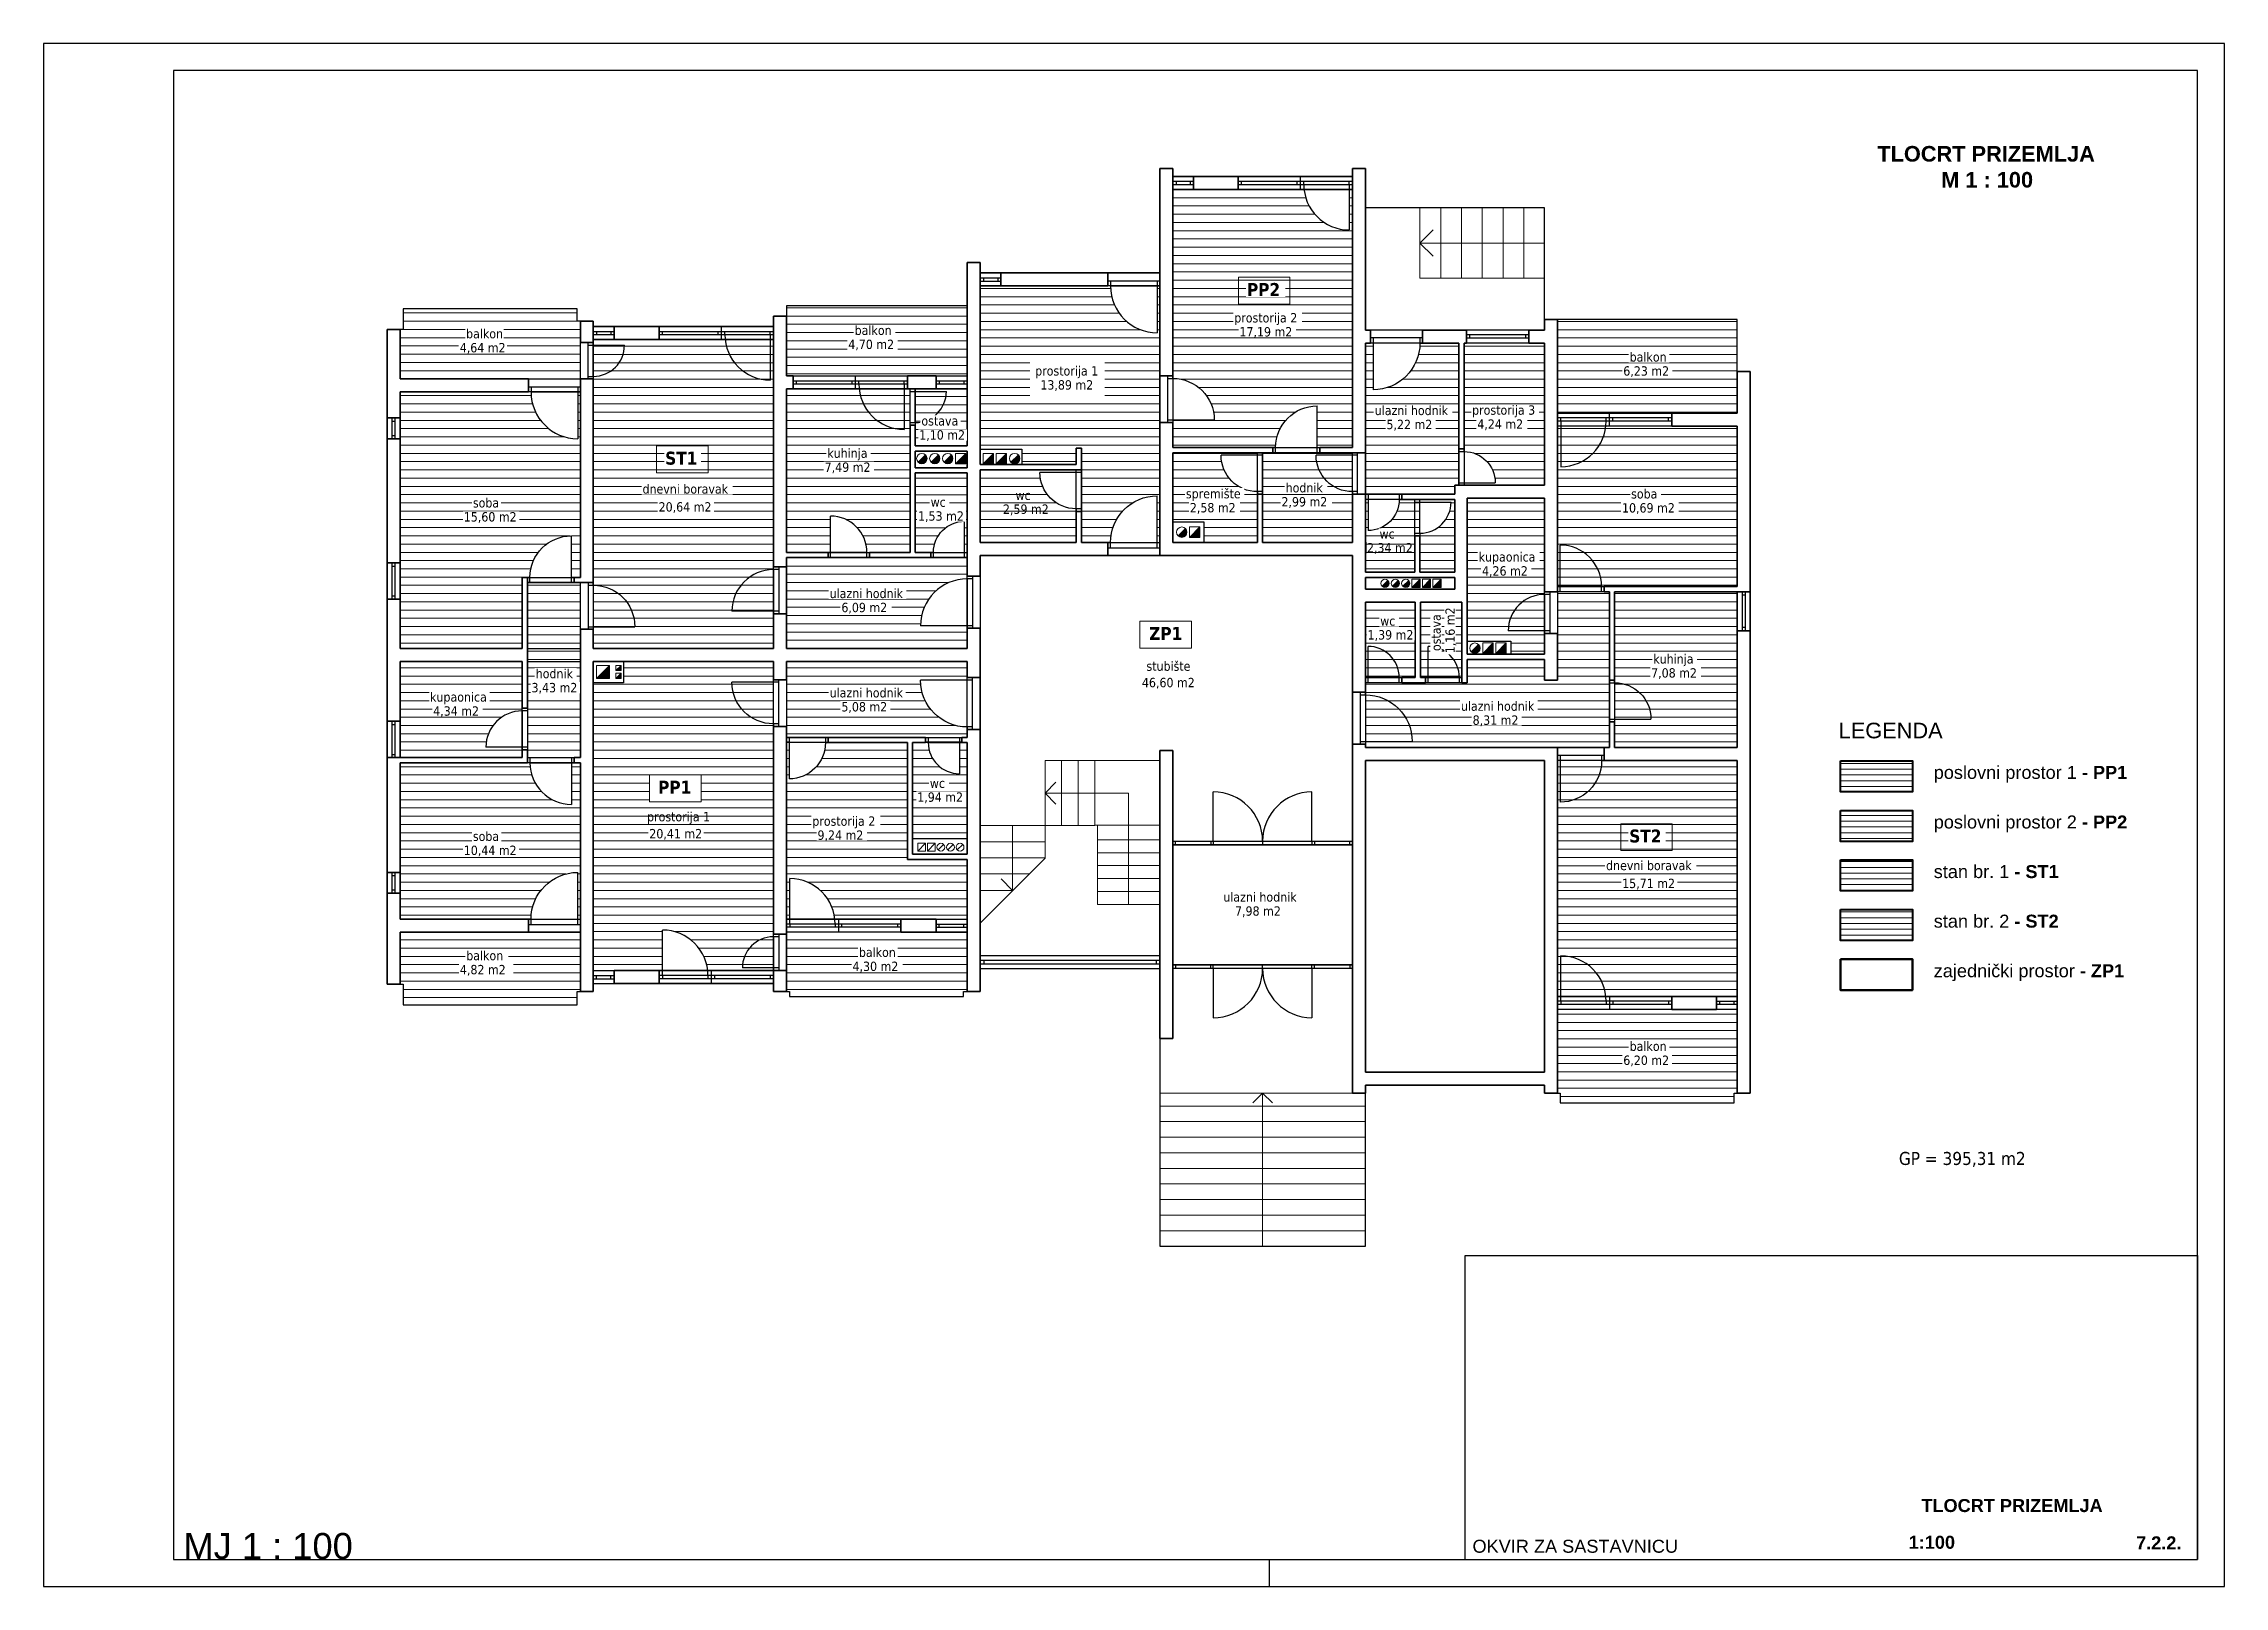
# Paper-space layout '7.2.2_EP_Prizemlje' of a CAD drawing. Header units: centimetres, sheet in millimetres. Extents: x 0 to 420, y 0 to 297.
# The model-space entities are those that its viewports show. They can reach past a viewport. Long polylines and large blocks are cut down to what shows.
import ezdxf

# ---------------------------------------------------------------- set-up
doc = ezdxf.new("R2010")
doc.units = ezdxf.units.CM
doc.linetypes.add('HIDDENX2', pattern=[19.05, 12.7, -6.35])
for name, color, linetype, lineweight in [('.ETAZA_1_PP1', 100, 'Continuous', 13), ('.ETAZA_1_ST1', 100, 'Continuous', 13), ('.ETAZA_2_PP2', 170, 'Continuous', 13), ('.ETAZA_2_ST2', 170, 'Continuous', 13), ('.ETAZA_3_PP1', 10, 'Continuous', 13), ('.ETAZA_3_ST1', 10, 'Continuous', 13), ('.ETAZA_4_ST2', 30, 'Continuous', 13), ('.ETAZA_5_ST4', 30, 'Continuous', 13), ('_POVRŠINA', 255, 'Continuous', 5), ('SASTAVNICA', 7, 'Continuous', 0), ('TP_01 - 0.35', 1, 'Continuous', 35), ('TP_07 - 0.20', 7, 'Continuous', 20), ('TP_08 - 0.10', 8, 'Continuous', 9)]:
    doc.layers.add(name, color=color, linetype=linetype, lineweight=lineweight)
doc.layers.add('_POLILINE_ET', color=4, linetype='Continuous', plot=False)
doc.layers.add('SAST_Linija sastavnice', color=3, linetype='Continuous', plot=False)
for name, color, linetype in [('_radni', 3, 'Continuous'), ('SAST_Okvir', 8, 'Continuous'), ('SAST_Tekst i Sastavnica', 7, 'Continuous'), ('SAST_Viewports', 8, 'Continuous'), ('TP_Hatch', 252, 'Continuous'), ('TP_Hidden', 8, 'HIDDENX2'), ('TP_Otvori', 8, 'Continuous'), ('TP_Otvori.block', 8, 'Continuous')]:
    doc.layers.add(name, color=color, linetype=linetype)
doc.styles.add('Kota', font='arialbd.ttf')
doc.styles.add('opisi', font='arial.ttf', dxfattribs={"height": 20})
doc.styles.get("Standard").update_dxf_attribs({"font": 'arial.ttf'})
doc.styles.add('tahoma10', font='tahoma.ttf', dxfattribs={"height": 2})
pattern_1 = [(180, (643183442.702, 503085608.108), (-3e-15, -15.875), [])]
pattern_2 = [(180, (643183442.702, 503085608.108), (-2e-15, -11.1125), [])]

psp = doc.layouts.new('7.2.2_EP_Prizemlje')

# ---------------------------------------------------------------- texts
at = {"layer": 'SAST_Tekst i Sastavnica', "char_height": 2.5, "style": 'opisi'}
for s, insert, width, attachment_point in [('{\\fArial|b1|i0|c238|p34;TLOCRT PRIZEMLJA}', (379.1, 16.81), 47.3002, 2), ('{\\fArial|b1|i0|c238|p34;1:100}', (359.19, 9.74), 356.04, 1), ('{\\fArial|b1|i0|c238|p34;7.2.2.}', (402.99, 9.63), 6.3651, 1)]:
    psp.add_mtext(s, dxfattribs=dict(at, insert=insert, width=width, attachment_point=attachment_point))

msp = doc.modelspace()

# ---------------------------------------------------------------- texts
at = {"char_height": 30, "attachment_point": 1, "style": 'tahoma10'}
for s, insert in [('{\\fArial|b0|i0|c238|p34;LEGENDA\\fArial|b0|i0|c0|p34; \\fArial|b1|i0|c0|p34;     }', (646183218.04, 503269731.72)), ('{\\fArial|b0|i0|c238|p34;\\H0.83333x;poslovni prostor 1 \\fArial|b1|i0|c238|p34;- PP1\\fArial|b1|i0|c0|p34;\\H1.2x;    }', (646183401.15, 503269648.56)), ('{\\fArial|b0|i0|c238|p34;\\H0.83333x;poslovni prostor 2 \\fArial|b1|i0|c238|p34;- PP2\\fArial|b1|i0|c0|p34;\\H1.2x;    }', (646183401.15, 503269553.1)), ('{\\fArial|b0|i0|c238|p34;\\H0.83333x;stan br. 1 \\fArial|b1|i0|c238|p34;- ST1\\fArial|b1|i0|c0|p34;\\H1.2x;    }', (646183401.15, 503269457.64)), ('{\\fArial|b0|i0|c238|p34;\\H0.83333x;stan br. 2 \\fArial|b1|i0|c238|p34;- ST2\\fArial|b1|i0|c0|p34;\\H1.2x;    }', (646183401.15, 503269362.18)), ('{\\fArial|b0|i0|c238|p34;\\H0.83333x;zajednički prostor \\fArial|b1|i0|c238|p34;- ZP1\\fArial|b1|i0|c0|p34;\\H1.2x;    }', (646183401.15, 503269266.72))]:
    msp.add_mtext_dynamic_manual_height_columns(s, width=728.1474, gutter_width=10, heights=[0], dxfattribs=dict(at, insert=insert))
at = {"layer": 'SAST_Linija sastavnice', "attachment_point": 7, "rotation": 360}
for s, insert, char_height in [(' MJ 1 : 100', (646180010.92, 503268121.07), 50), ('OKVIR ZA SASTAVNICU', (646182512.84, 503268133.41), 25)]:
    msp.add_mtext(s, dxfattribs=dict(at, insert=insert, char_height=char_height))
at = {"layer": 'SASTAVNICA', "insert": (646183267.96, 503270842), "char_height": 30, "attachment_point": 1, "style": 'Kota'}
msp.add_mtext_dynamic_manual_height_columns('\\pi24.50878;TLOCRT PRIZEMLJA\\P\\pi147.51697;M 1 : 100', width=467.0326, gutter_width=125, heights=[0], dxfattribs=at)

# ---------------------------------------------------------------- blocks, each defined once
blk = doc.blocks.new('*U525')
at = {"layer": 'TP_Otvori'}
for p, q in [((5, 0), (5, 90)), ((5, 0), (0, 0)), ((95, 0), (5, 0)), ((5, -10), (5, 0)), ((95, -10), (95, 0)), ((95, 0), (100, 0)), ((100, -10), (0, -10))]:
    blk.add_line(p, q, dxfattribs=at)
blk.add_arc((5, 0), 90, 0, 90, dxfattribs=at)
blk = doc.blocks.new('*U527')
at = {"layer": 'TP_01 - 0.35'}
for p, q in [((0, 0), (0, -30)), ((48, 0), (48, -30))]:
    blk.add_line(p, q, dxfattribs=at)
at = {"layer": 'TP_Otvori'}
for p, q in [((0, 0), (48, 0)), ((0, -11.3), (48, -11.3)), ((0, -18.8), (48, -18.8)), ((0, -30), (48, -30)), ((7.5, -11.3), (7.5, -18.8)), ((40.5, -11.3), (40.5, -18.8))]:
    blk.add_line(p, q, dxfattribs=at)
blk = doc.blocks.new('*U92')
at = {"layer": 'TP_01 - 0.35'}
for p, q in [((0, 0), (0, -30)), ((84, 0), (84, -30))]:
    blk.add_line(p, q, dxfattribs=at)
at = {"layer": 'TP_Otvori'}
for p, q in [((0, 0), (84, 0)), ((0, -11.3), (84, -11.3)), ((0, -18.8), (84, -18.8)), ((0, -30), (84, -30)), ((7.5, -11.3), (7.5, -18.8)), ((76.5, -11.3), (76.5, -18.8))]:
    blk.add_line(p, q, dxfattribs=at)
blk = doc.blocks.new('*U523')
at = {"layer": 'TP_Otvori'}
for p, q in [((5, 0), (5, 80)), ((5, 0), (0, 0)), ((85, 0), (5, 0)), ((5, -10), (5, 0)), ((85, -10), (85, 0)), ((85, 0), (90, 0)), ((90, -10), (0, -10))]:
    blk.add_line(p, q, dxfattribs=at)
blk.add_arc((5, 0), 80, 0, 90, dxfattribs=at)
blk = doc.blocks.new('*U524')
at = {"layer": 'TP_Otvori'}
for p, q in [((5, 0), (5, 70)), ((5, 0), (0, 0)), ((75, 0), (5, 0)), ((5, -10), (5, 0)), ((75, -10), (75, 0)), ((75, 0), (80, 0)), ((80, -10), (0, -10))]:
    blk.add_line(p, q, dxfattribs=at)
blk.add_arc((5, 0), 70, 0, 90, dxfattribs=at)
blk = doc.blocks.new('*U526')
at = {"layer": 'TP_Otvori'}
for p, q in [((5, 0), (5, 60)), ((5, 0), (0, 0)), ((65, 0), (5, 0)), ((5, -10), (5, 0)), ((65, -10), (65, 0)), ((65, 0), (70, 0)), ((70, -10), (0, -10))]:
    blk.add_line(p, q, dxfattribs=at)
blk.add_arc((5, 0), 60, 0, 90, dxfattribs=at)
blk = doc.blocks.new('*U93')
at = {"layer": 'TP_01 - 0.35'}
for p, q in [((0, 0), (0, -30)), ((72, 0), (72, -30))]:
    blk.add_line(p, q, dxfattribs=at)
at = {"layer": 'TP_Otvori'}
for p, q in [((0, 0), (72, 0)), ((0, -11.3), (72, -11.3)), ((0, -18.8), (72, -18.8)), ((0, -30), (72, -30)), ((7.5, -11.3), (7.5, -18.8)), ((64.5, -11.3), (64.5, -18.8))]:
    blk.add_line(p, q, dxfattribs=at)
blk = doc.blocks.new('*U94')
at = {"layer": 'TP_01 - 0.35'}
for p, q in [((0, 0), (0, -30)), ((48, 0), (48, -30))]:
    blk.add_line(p, q, dxfattribs=at)
at = {"layer": 'TP_Otvori'}
for p, q in [((0, 0), (48, 0)), ((0, -11.3), (48, -11.3)), ((0, -18.8), (48, -18.8)), ((0, -30), (48, -30)), ((7.5, -11.3), (7.5, -18.8)), ((40.5, -11.3), (40.5, -18.8))]:
    blk.add_line(p, q, dxfattribs=at)
blk = doc.blocks.new('*U95')
at = {"layer": 'TP_01 - 0.35'}
for p, q in [((0, 0), (0, -30)), ((144, 0), (144, -30))]:
    blk.add_line(p, q, dxfattribs=at)
at = {"layer": 'TP_Otvori'}
for p, q in [((0, 0), (144, 0)), ((0, -11.3), (144, -11.3)), ((0, -18.8), (144, -18.8)), ((0, -30), (144, -30)), ((7.5, -11.3), (7.5, -18.8)), ((136.5, -11.3), (136.5, -18.8))]:
    blk.add_line(p, q, dxfattribs=at)
blk = doc.blocks.new('*U96')
at = {"layer": 'TP_01 - 0.35'}
for p, q in [((0, 0), (0, -30)), ((90, 0), (90, -30))]:
    blk.add_line(p, q, dxfattribs=at)
at = {"layer": 'TP_Otvori'}
for p, q in [((0, 0), (90, 0)), ((0, -11.3), (90, -11.3)), ((0, -18.8), (90, -18.8)), ((0, -30), (90, -30)), ((7.5, -11.3), (7.5, -18.8)), ((82.5, -11.3), (82.5, -18.8))]:
    blk.add_line(p, q, dxfattribs=at)

# ---------------------------------------------------------------- hatches: boundary and pattern name
at = {"layer": '.ETAZA_1_PP1'}
h = msp.add_hatch(dxfattribs=at)
h.set_pattern_fill('ANSI31', color=3, scale=5, angle=135)
h.set_pattern_definition(pattern_1)
edge = h.paths.add_edge_path()
edge.add_line((646181524.61, 503269693.54), (646181524.61, 503269633.54))
edge.add_arc((646181524.61, 503269693.54), 60, 180.00001, 270.00001, ccw=False)
edge.add_line((646181464.61, 503269693.54), (646181524.61, 503269693.54))
h.paths.add_polyline_path([(646181539.61, 503269693.54), (646181539.61, 503269508.54), (646181434.61, 503269508.54), (646181434.61, 503269693.54), (646181459.61, 503269693.54), (646181459.61, 503269703.54), (646181529.61, 503269703.54), (646181529.61, 503269693.54)])
at = {"layer": '.ETAZA_1_ST1'}
h = msp.add_hatch(dxfattribs=at)
h.set_pattern_fill('ANSI31', color=256, scale=5, angle=135)
h.set_pattern_definition(pattern_1)
h.paths.add_polyline_path([(646181539.61, 503269849.54), (646181191.61, 503269849.54), (646181191.61, 503269703.54), (646181196.61, 503269703.54), (646181196.61, 503269703.54), (646181191.61, 503269703.54), (646181191.61, 503269693.54), (646181196.61, 503269693.54), (646181196.61, 503269703.54), (646181191.61, 503269703.54), (646181191.61, 503269703.54), (646181539.61, 503269703.54), (646181539.61, 503269723.54, -0.4142136), (646181449.61, 503269813.54), (646181539.61, 503269813.54), (646181539.61, 503269813.54)])
h = msp.add_hatch(dxfattribs=at)
h.set_pattern_fill('ANSI31', color=256, scale=5, angle=135)
h.set_pattern_definition(pattern_1)
h.paths.add_polyline_path([(646181266.61, 503269693.54, -0.4142136), (646181196.61, 503269623.54), (646181196.61, 503269693.54), (646181196.61, 503269693.54), (646181191.61, 503269693.54), (646181191.61, 503269353.54), (646181197.86, 503269353.54), (646181197.86, 503269431.66, -0.3831101), (646181284.85, 503269353.54), (646181539.61, 503269353.54), (646181539.61, 503269468.54), (646181424.61, 503269468.54), (646181424.61, 503269693.54)])
h = msp.add_hatch(dxfattribs=at)
h.set_pattern_fill('ANSI31', color=256, scale=3.5, angle=135)
h.set_pattern_definition(pattern_2)
h.paths.add_polyline_path([(646183360.1, 503269658.44), (646183221.35, 503269658.44), (646183221.35, 503269598.78), (646183360.1, 503269598.78)])
h = msp.add_hatch(dxfattribs=at)
h.set_pattern_fill('ANSI31', color=256, scale=5, angle=135)
h.set_pattern_definition(pattern_1)
h.paths.add_polyline_path([(646181539.61, 503269328.54), (646181479.61, 503269328.54), (646181479.61, 503269328.54), (646181411.61, 503269328.54), (646181291.61, 503269328.54), (646181191.61, 503269328.54), (646181191.61, 503269324.54), (646181191.61, 503269324.54), (646181191.61, 503269254.54), (646181191.61, 503269214.54), (646181197.61, 503269214.54), (646181197.61, 503269204.54), (646181532.61, 503269204.54), (646181532.61, 503269214.54), (646181539.61, 503269214.54)])
at = {"layer": '.ETAZA_2_PP2'}
h = msp.add_hatch(dxfattribs=at)
h.set_pattern_fill('ANSI31', color=256, scale=5, angle=135)
h.set_pattern_definition(pattern_1)
h.paths.add_polyline_path([(646182028.61, 503270246.54), (646182098.61, 503270246.54), (646182098.61, 503270246.54), (646182098.61, 503270251.54), (646181935.61, 503270251.54), (646181935.61, 503270118.54), (646181995.61, 503270118.54), (646181995.61, 503270078.54), (646182098.61, 503270078.54), (646182098.61, 503270176.54, -0.4142136)])
at = {"layer": '.ETAZA_2_ST2'}
h = msp.add_hatch(dxfattribs=at)
h.set_pattern_fill('ANSI31', color=256, scale=5, angle=135)
h.set_pattern_definition(pattern_1)
h.paths.add_polyline_path([(646182281.61, 503270758.54), (646182275.36, 503270758.54), (646182275.36, 503270680.41, -0.3831101), (646182188.36, 503270758.54), (646181935.61, 503270758.54), (646181935.61, 503270394.54, -0.4142136), (646182015.61, 503270314.54), (646181935.61, 503270314.54), (646181935.61, 503270314.54), (646181935.61, 503270261.54), (646182133.61, 503270261.54, -0.4142136), (646182213.61, 503270341.54), (646182213.61, 503270261.54), (646182213.61, 503270261.54), (646182281.61, 503270261.54)])
h = msp.add_hatch(dxfattribs=at)
h.set_pattern_fill('ANSI31', color=256, scale=5, angle=135)
h.set_pattern_definition(pattern_1)
h.paths.add_polyline_path([(646181660.47, 503270354.97), (646181660.47, 503270435.14), (646181805.03, 503270435.14), (646181805.03, 503270354.97)])
edge = h.paths.add_edge_path()
edge.add_line((646181815.61, 503270572.54), (646181905.61, 503270572.54))
edge.add_line((646181905.61, 503270572.54), (646181905.61, 503270482.54))
edge.add_arc((646181905.61, 503270572.54), 90, 180.00001, 270.00001, ccw=False)
edge = h.paths.add_edge_path()
edge.add_arc((646181905.61, 503270078.54), 90, 89.99999, 180)
edge.add_line((646181815.61, 503270078.54), (646181759.61, 503270078.54))
edge.add_line((646181759.61, 503270078.54), (646181759.61, 503270260.54))
edge.add_line((646181759.61, 503270260.54), (646181749.61, 503270260.54))
edge.add_line((646181749.61, 503270260.54), (646181749.61, 503270228.54))
edge.add_line((646181749.61, 503270228.54), (646181644.61, 503270228.54))
edge.add_line((646181644.61, 503270228.54), (646181644.61, 503270258.54))
edge.add_line((646181644.61, 503270258.54), (646181564.61, 503270258.54))
edge.add_line((646181564.61, 503270258.54), (646181564.61, 503270572.54))
edge.add_line((646181564.61, 503270572.54), (646181905.61, 503270572.54))
edge.add_line((646181905.61, 503270572.54), (646181910.61, 503270572.54))
edge.add_line((646181910.61, 503270572.54), (646181910.61, 503270078.54))
edge.add_line((646181910.61, 503270078.54), (646181905.61, 503270078.54))
edge.add_line((646181905.61, 503270078.54), (646181905.61, 503270168.54))
h = msp.add_hatch(dxfattribs=at)
h.set_pattern_fill('ANSI31', color=256, scale=5, angle=135)
h.set_pattern_definition(pattern_1)
h.paths.add_polyline_path([(646182486.61, 503270462.74), (646182416.61, 503270462.74), (646182411.61, 503270462.74, -0.4142136), (646182321.61, 503270372.74), (646182321.61, 503270462.74), (646182321.61, 503270462.74), (646182316.61, 503270462.74), (646182306.61, 503270462.74), (646182306.61, 503270251.54), (646182306.61, 503270171.54), (646182478.61, 503270171.54), (646182478.61, 503270188.74), (646182486.61, 503270188.74)])
h = msp.add_hatch(dxfattribs=at)
h.set_pattern_fill('ANSI31', color=256, scale=5, angle=135)
h.set_pattern_definition(pattern_1)
h.paths.add_polyline_path([(646182651.61, 503270462.74), (646182621.61, 503270462.74), (646182496.61, 503270462.74), (646182496.61, 503270258.74), (646182496.61, 503270253.74, -0.4142136), (646182556.61, 503270193.74), (646182496.61, 503270193.74), (646182496.61, 503270193.74), (646182496.61, 503270188.74), (646182651.61, 503270188.74)])
h = msp.add_hatch(dxfattribs=at)
h.set_pattern_fill('ANSI31', color=256, scale=5, angle=135)
h.set_pattern_definition(pattern_1)
h.paths.add_polyline_path([(646182108.61, 503270251.54), (646182108.61, 503270078.54), (646182281.61, 503270078.54), (646182281.61, 503270251.54)])
h = msp.add_hatch(dxfattribs=at)
h.set_pattern_fill('ANSI31', color=256, scale=3.5, angle=135)
h.set_pattern_definition(pattern_2)
h.paths.add_polyline_path([(646183360.1, 503269562.98), (646183221.35, 503269562.98), (646183221.35, 503269503.32), (646183360.1, 503269503.32)])
at = {"layer": '.ETAZA_2_ST2', "true_color": 0xf26722}
h = msp.add_hatch(dxfattribs=at)
h.set_pattern_fill('ANSI31', color=30, scale=3.5, angle=135)
h.set_pattern_definition([(180, (643121729.611, 503085411.083), (-2e-15, -11.1125), [])])
h.paths.add_polyline_path([(646183360.1, 503269372.06), (646183221.35, 503269372.06), (646183221.35, 503269312.4), (646183360.1, 503269312.4)])
at = {"layer": '.ETAZA_3_PP1'}
h = msp.add_hatch(dxfattribs=at)
h.set_pattern_fill('ANSI31', color=256, scale=5, angle=135)
h.set_pattern_definition([(180, (646180447.606, 503270393.538), (-3e-15, -15.875), [])])
h.paths.add_polyline_path([(646180453.61, 503270528.54), (646180453.61, 503270488.54), (646180447.61, 503270488.54), (646180447.61, 503270393.54), (646180794.61, 503270393.54), (646180794.61, 503270504.54), (646180788.61, 503270504.54), (646180788.61, 503270528.54)])
h = msp.add_hatch(dxfattribs=at)
h.set_pattern_fill('ANSI31', color=256, scale=5, angle=135)
h.set_pattern_definition([(180, (646181365.606, 503270467.038), (-3e-15, -15.875), [])])
h.paths.add_polyline_path([(646181191.61, 503270534.54), (646181191.61, 503270399.54), (646181539.61, 503270399.54), (646181539.61, 503270534.54)])
h = msp.add_hatch(dxfattribs=at)
h.set_pattern_fill('ANSI31', color=256, scale=5, angle=135)
h.set_pattern_definition(pattern_1)
h.paths.add_polyline_path([(646180819.61, 503270469.54), (646180819.61, 503269874.54), (646181166.61, 503269874.54), (646181166.61, 503270469.54)])
h = msp.add_hatch(dxfattribs=at)
h.set_pattern_fill('ANSI31', color=256, scale=5, angle=135)
h.set_pattern_definition(pattern_1)
edge = h.paths.add_edge_path()
edge.add_arc((646181276.61, 503270059.54), 70, 0.00001, 90)
edge.add_line((646181276.61, 503270129.54), (646181276.61, 503270059.54))
edge.add_line((646181276.61, 503270059.54), (646181346.61, 503270059.54))
h.paths.add_polyline_path([(646181191.61, 503270374.54), (646181191.61, 503270059.54), (646181276.61, 503270059.54), (646181429.61, 503270059.54), (646181429.61, 503270374.54)])
h = msp.add_hatch(dxfattribs=at)
h.set_pattern_fill('ANSI31', color=256, scale=5, angle=135)
h.set_pattern_definition(pattern_1)
edge = h.paths.add_edge_path()
edge.add_line((646180789.61, 503270368.54), (646180789.61, 503270278.54))
edge.add_arc((646180789.61, 503270368.54), 90, 180.00001, 270, ccw=False)
edge.add_line((646180699.61, 503270368.54), (646180789.61, 503270368.54))
edge = h.paths.add_edge_path()
edge.add_arc((646180777.61, 503270011.54), 80, 90, 180)
edge.add_line((646180697.61, 503270011.54), (646180682.61, 503270011.54))
edge.add_line((646180682.61, 503270011.54), (646180682.61, 503269874.54))
edge.add_line((646180682.61, 503269874.54), (646180447.61, 503269874.54))
edge.add_line((646180447.61, 503269874.54), (646180447.61, 503270368.54))
edge.add_line((646180447.61, 503270368.54), (646180789.61, 503270368.54))
edge.add_line((646180789.61, 503270368.54), (646180794.61, 503270368.54))
edge.add_line((646180794.61, 503270368.54), (646180794.61, 503270011.54))
edge.add_line((646180794.61, 503270011.54), (646180777.61, 503270011.54))
edge.add_line((646180777.61, 503270011.54), (646180777.61, 503270091.54))
h = msp.add_hatch(dxfattribs=at)
h.set_pattern_fill('ANSI31', color=256, scale=5, angle=135)
h.set_pattern_definition([(180, (646181439.606, 503270059.538), (-3e-15, -15.875), [])])
edge = h.paths.add_edge_path()
edge.add_arc((646181534.61, 503270059.54), 60, 89.99999, 180)
edge.add_line((646181474.61, 503270059.54), (646181439.61, 503270059.54))
edge.add_line((646181439.61, 503270059.54), (646181439.61, 503270212.54))
edge.add_line((646181439.61, 503270212.54), (646181539.61, 503270212.54))
edge.add_line((646181539.61, 503270212.54), (646181539.61, 503270059.54))
edge.add_line((646181539.61, 503270059.54), (646181534.61, 503270059.54))
edge.add_line((646181534.61, 503270059.54), (646181534.61, 503270119.54))
h = msp.add_hatch(dxfattribs=at)
h.set_pattern_fill('ANSI31', color=256, scale=5, angle=135)
h.set_pattern_definition([(180, (646181191.606, 503269874.538), (-3e-15, -15.875), [])])
edge = h.paths.add_edge_path()
edge.add_line((646181539.61, 503269918.54), (646181449.61, 503269918.54))
edge.add_arc((646181539.61, 503269918.54), 90, 90.00001, 180.00001, ccw=False)
edge.add_line((646181539.61, 503270008.54), (646181539.61, 503269918.54))
h.paths.add_polyline_path([(646181191.61, 503270049.54), (646181191.61, 503269874.54), (646181539.61, 503269874.54), (646181539.61, 503270049.54)])
h = msp.add_hatch(dxfattribs=at)
h.set_pattern_fill('ANSI31', color=256, scale=5, angle=135)
h.set_pattern_definition(pattern_1)
h.paths.add_polyline_path([(646180447.61, 503269328.54), (646180447.61, 503269228.54), (646180453.61, 503269228.54), (646180453.61, 503269188.54), (646180788.61, 503269188.54), (646180788.61, 503269214.54), (646180794.61, 503269214.54), (646180794.61, 503269328.54)])
h.paths.add_polyline_path([(646180692.61, 503270001.54), (646180692.61, 503269664.54), (646180794.61, 503269664.54), (646180794.61, 503270001.54)])
edge = h.paths.add_edge_path()
edge.add_line((646180697.61, 503269654.54), (646180777.61, 503269654.54))
edge.add_line((646180777.61, 503269654.54), (646180777.61, 503269574.54))
edge.add_arc((646180777.61, 503269654.54), 80, 180.00001, 270.00001, ccw=False)
edge = h.paths.add_edge_path()
edge.add_arc((646180789.61, 503269353.54), 90, 89.99999, 180)
edge.add_line((646180699.61, 503269353.54), (646180447.61, 503269353.54))
edge.add_line((646180447.61, 503269353.54), (646180447.61, 503269654.54))
edge.add_line((646180447.61, 503269654.54), (646180777.61, 503269654.54))
edge.add_line((646180777.61, 503269654.54), (646180794.61, 503269654.54))
edge.add_line((646180794.61, 503269654.54), (646180794.61, 503269353.54))
edge.add_line((646180794.61, 503269353.54), (646180789.61, 503269353.54))
edge.add_line((646180789.61, 503269353.54), (646180789.61, 503269443.54))
edge = h.paths.add_edge_path()
edge.add_line((646180682.61, 503269684.54), (646180682.61, 503269754.54))
edge.add_arc((646180682.61, 503269684.54), 70, 90.00001, 180)
edge.add_line((646180612.61, 503269684.54), (646180682.61, 503269684.54))
h.paths.add_polyline_path([(646180447.61, 503269849.54), (646180447.61, 503269664.54), (646180682.61, 503269664.54), (646180682.61, 503269684.54), (646180682.61, 503269849.54)])
h = msp.add_hatch(dxfattribs=at)
h.set_pattern_fill('ANSI31', color=256, scale=3.5, angle=135)
h.set_pattern_definition(pattern_2)
h.paths.add_polyline_path([(646183360.1, 503269467.52), (646183221.35, 503269467.52), (646183221.35, 503269407.86), (646183360.1, 503269407.86)])
at = {"layer": '.ETAZA_3_ST1'}
h = msp.add_hatch(dxfattribs=at)
h.set_pattern_fill('ANSI31', color=256, scale=5, angle=135)
h.set_pattern_definition([(180, (646181439.606, 503270264.538), (-3e-15, -15.875), [])])
h.paths.add_polyline_path([(646181439.61, 503270374.54), (646181439.61, 503270264.54), (646181539.61, 503270264.54), (646181539.61, 503270374.54)])
at = {"layer": '.ETAZA_4_ST2'}
h = msp.add_hatch(dxfattribs=at)
h.set_pattern_fill('ANSI31', color=256, scale=5, angle=135)
h.set_pattern_definition(pattern_1)
h.paths.add_polyline_path([(646182676.61, 503269179.74), (646182676.61, 503269018.74), (646182681.61, 503269018.74), (646182681.61, 503268999.74), (646183016.61, 503268999.74), (646183016.61, 503269018.74), (646183022.61, 503269018.74), (646183022.61, 503269179.74)])
at = {"layer": '.ETAZA_5_ST4'}
h = msp.add_hatch(dxfattribs=at)
h.set_pattern_fill('ANSI31', color=256, scale=5, angle=135)
h.set_pattern_definition(pattern_1)
h.paths.add_polyline_path([(646182676.61, 503270507.74), (646182676.61, 503270327.74), (646183022.61, 503270327.74), (646183022.61, 503270507.74)])
h = msp.add_hatch(dxfattribs=at)
h.set_pattern_fill('ANSI31', color=256, scale=5, angle=135)
h.set_pattern_definition(pattern_1)
h.paths.add_polyline_path([(646182676.61, 503270302.74), (646182676.61, 503269993.74), (646183022.61, 503269993.74), (646183022.61, 503270302.74)])
h = msp.add_hatch(dxfattribs=at)
h.set_pattern_fill('ANSI31', color=256, scale=5, angle=135)
h.set_pattern_definition(pattern_1)
h.paths.add_polyline_path([(646182502.61, 503270163.74), (646182502.61, 503269888.74), (646182586.61, 503269888.74), (646182586.61, 503269863.74), (646182651.61, 503269863.74), (646182651.61, 503270163.74)])
h = msp.add_hatch(dxfattribs=at)
h.set_pattern_fill('ANSI31', color=256, scale=5, angle=135)
h.set_pattern_definition(pattern_1)
h.paths.add_polyline_path([(646182306.61, 503269808.74), (646182306.61, 503269683.74), (646182776.61, 503269683.74), (646182776.61, 503269983.74), (646182676.61, 503269983.74), (646182676.61, 503269813.74), (646182651.61, 503269813.74), (646182651.61, 503269853.74), (646182502.61, 503269853.74), (646182502.61, 503269808.74)])
h = msp.add_hatch(dxfattribs=at)
h.set_pattern_fill('ANSI31', color=256, scale=5, angle=135)
h.set_pattern_definition(pattern_1)
h.paths.add_polyline_path([(646182306.61, 503269963.74), (646182306.61, 503269818.74), (646182402.61, 503269818.74), (646182402.61, 503269963.74)])
h = msp.add_hatch(dxfattribs=at)
h.set_pattern_fill('ANSI31', color=256, scale=5, angle=135)
h.set_pattern_definition(pattern_1)
h.paths.add_polyline_path([(646182412.61, 503269963.74), (646182412.61, 503269818.74), (646182492.61, 503269818.74), (646182492.61, 503269963.74)])
h = msp.add_hatch(dxfattribs=at)
h.set_pattern_fill('ANSI31', color=256, scale=5, angle=135)
h.set_pattern_definition(pattern_1)
h.paths.add_polyline_path([(646182786.61, 503269983.74), (646182786.61, 503269683.74), (646183022.61, 503269683.74), (646183022.61, 503269983.74)])
h = msp.add_hatch(dxfattribs=at)
h.set_pattern_fill('ANSI31', color=256, scale=5, angle=135)
h.set_pattern_definition(pattern_1)
h.paths.add_polyline_path([(646182676.61, 503269658.74), (646182676.61, 503269204.74), (646183022.61, 503269204.74), (646183022.61, 503269658.74)])
at = {"layer": 'TP_07 - 0.20'}
h = msp.add_hatch(color=256, dxfattribs=at)
h.dxf.hatch_style = 1
h.paths.add_polyline_path([(646180825.51, 503269817.04), (646180850.51, 503269817.04), (646180850.51, 503269842.04)])
h = msp.add_hatch(color=256, dxfattribs=at)
h.dxf.hatch_style = 1
h.paths.add_polyline_path([(646180873.01, 503269842.04), (646180863.01, 503269832.04), (646180873.01, 503269832.04)])
h.paths.add_polyline_path([(646180863.01, 503269817.04), (646180873.01, 503269817.04), (646180873.01, 503269827.04)])
at = {"layer": 'TP_Hatch'}
h = msp.add_hatch(color=256, dxfattribs=at)
h.dxf.hatch_style = 1
h.paths.add_polyline_path([(646181537.27, 503270230.18), (646181537.27, 503270250.18), (646181517.27, 503270230.18)])
h = msp.add_hatch(color=256, dxfattribs=at)
h.dxf.hatch_style = 1
h.paths.add_polyline_path([(646181590.35, 503270230.18), (646181590.35, 503270250.18), (646181570.35, 503270230.18)])
h = msp.add_hatch(color=256, dxfattribs=at)
h.dxf.hatch_style = 1
h.paths.add_polyline_path([(646181615.35, 503270230.18), (646181615.35, 503270250.18), (646181595.35, 503270230.18)])
h = msp.add_hatch(color=256, dxfattribs=at)
h.dxf.hatch_style = 1
edge = h.paths.add_edge_path()
edge.add_arc((646181452.27, 503270240.18), 10, 225, 270)
edge.add_arc((646181452.27, 503270240.18), 10, 270, 360)
edge.add_arc((646181452.27, 503270240.18), 10, 0, 45)
edge.add_line((646181459.34, 503270247.25), (646181445.2, 503270233.11))
h = msp.add_hatch(color=256, dxfattribs=at)
h.dxf.hatch_style = 1
edge = h.paths.add_edge_path()
edge.add_arc((646181477.27, 503270240.18), 10, 225, 270)
edge.add_arc((646181477.27, 503270240.18), 10, 270, 360)
edge.add_arc((646181477.27, 503270240.18), 10, 0, 45)
edge.add_line((646181484.34, 503270247.25), (646181470.2, 503270233.11))
h = msp.add_hatch(color=256, dxfattribs=at)
h.dxf.hatch_style = 1
edge = h.paths.add_edge_path()
edge.add_arc((646181502.27, 503270240.18), 10, 225, 270)
edge.add_arc((646181502.27, 503270240.18), 10, 270, 360)
edge.add_arc((646181502.27, 503270240.18), 10, 0, 45)
edge.add_line((646181509.34, 503270247.25), (646181495.2, 503270233.11))
h = msp.add_hatch(color=256, dxfattribs=at)
h.dxf.hatch_style = 1
edge = h.paths.add_edge_path()
edge.add_arc((646181631.09, 503270240.18), 10, 225, 270)
edge.add_arc((646181631.09, 503270240.18), 10, 270, 360)
edge.add_arc((646181631.09, 503270240.18), 10, 0, 45)
edge.add_line((646181638.16, 503270247.25), (646181624.02, 503270233.11))
h = msp.add_hatch(color=256, dxfattribs=at)
h.dxf.hatch_style = 1
edge = h.paths.add_edge_path()
edge.add_arc((646181952.78, 503270098.54), 10, 225, 270)
edge.add_arc((646181952.78, 503270098.54), 10, 270, 360)
edge.add_arc((646181952.78, 503270098.54), 10, 0, 45)
edge.add_line((646181959.86, 503270105.61), (646181945.71, 503270091.47))
h = msp.add_hatch(color=256, dxfattribs=at)
h.dxf.hatch_style = 1
h.paths.add_polyline_path([(646181987.78, 503270088.54), (646181987.78, 503270108.54), (646181967.78, 503270088.54)])
h = msp.add_hatch(color=256, dxfattribs=at)
h.dxf.hatch_style = 1
edge = h.paths.add_edge_path()
edge.add_arc((646182344.26, 503270000), 8, 225, 270)
edge.add_arc((646182344.26, 503270000), 8, 270, 360)
edge.add_arc((646182344.26, 503270000), 8, 0, 45)
edge.add_line((646182349.92, 503270005.66), (646182338.61, 503269994.34))
h = msp.add_hatch(color=256, dxfattribs=at)
h.dxf.hatch_style = 1
edge = h.paths.add_edge_path()
edge.add_arc((646182364.26, 503270000), 8, 225, 270)
edge.add_arc((646182364.26, 503270000), 8, 270, 360)
edge.add_arc((646182364.26, 503270000), 8, 0, 45)
edge.add_line((646182369.92, 503270005.66), (646182358.61, 503269994.34))
h = msp.add_hatch(color=256, dxfattribs=at)
h.dxf.hatch_style = 1
edge = h.paths.add_edge_path()
edge.add_arc((646182384.26, 503270000), 8, 225, 270)
edge.add_arc((646182384.26, 503270000), 8, 270, 360)
edge.add_arc((646182384.26, 503270000), 8, 0, 45)
edge.add_line((646182389.92, 503270005.66), (646182378.61, 503269994.34))
h = msp.add_hatch(color=256, dxfattribs=at)
h.dxf.hatch_style = 1
h.paths.add_polyline_path([(646182412.26, 503269992), (646182412.26, 503270008), (646182396.26, 503269992)])
h = msp.add_hatch(color=256, dxfattribs=at)
h.dxf.hatch_style = 1
h.paths.add_polyline_path([(646182432.26, 503269992), (646182432.26, 503270008), (646182416.26, 503269992)])
h = msp.add_hatch(color=256, dxfattribs=at)
h.dxf.hatch_style = 1
h.paths.add_polyline_path([(646182452.26, 503269992), (646182452.26, 503270008), (646182436.26, 503269992)])
h = msp.add_hatch(color=256, dxfattribs=at)
h.dxf.hatch_style = 1
edge = h.paths.add_edge_path()
edge.add_arc((646182517.6, 503269875.24), 10, 225, 270)
edge.add_arc((646182517.6, 503269875.24), 10, 270, 360)
edge.add_arc((646182517.6, 503269875.24), 10, 0, 45)
edge.add_line((646182524.67, 503269882.31), (646182510.53, 503269868.17))
h = msp.add_hatch(color=256, dxfattribs=at)
h.dxf.hatch_style = 1
h.paths.add_polyline_path([(646182552.6, 503269865.24), (646182552.6, 503269885.24), (646182532.6, 503269865.24)])
h = msp.add_hatch(color=256, dxfattribs=at)
h.dxf.hatch_style = 1
h.paths.add_polyline_path([(646182577.6, 503269865.24), (646182577.6, 503269885.24), (646182557.6, 503269865.24)])

# ---------------------------------------------------------------- linework, layer by layer
at = {"layer": '.ETAZA_1_ST1', "lineweight": 40}
msp.add_lwpolyline([(646183221.35, 503269658.44), (646183360.1, 503269658.44), (646183360.1, 503269598.78), (646183221.35, 503269598.78)], close=True, dxfattribs=at)
at = {"layer": '.ETAZA_2_ST2', "lineweight": 40}
msp.add_lwpolyline([(646183221.35, 503269562.98), (646183360.1, 503269562.98), (646183360.1, 503269503.32), (646183221.35, 503269503.32)], close=True, dxfattribs=at)
at = {"layer": '.ETAZA_3_PP1', "lineweight": 40}
msp.add_lwpolyline([(646183221.35, 503269467.52), (646183360.1, 503269467.52), (646183360.1, 503269407.86), (646183221.35, 503269407.86)], close=True, dxfattribs=at)
at = {"layer": '.ETAZA_5_ST4', "lineweight": 40}
msp.add_lwpolyline([(646183221.35, 503269372.06), (646183360.1, 503269372.06), (646183360.1, 503269312.4), (646183221.35, 503269312.4)], close=True, dxfattribs=at)
at = {"layer": '_POLILINE_ET'}
for points in [[(646181935.61, 503270758.54), (646181935.61, 503270261.54), (646182281.61, 503270261.54), (646182281.61, 503270758.54), (646181935.61, 503270758.54)], [(646181564.61, 503270572.54), (646181564.61, 503270258.54), (646181644.61, 503270258.54), (646181644.61, 503270228.54), (646181749.61, 503270228.54), (646181749.61, 503270260.54), (646181759.61, 503270260.54), (646181759.61, 503270078.54), (646181910.61, 503270078.54), (646181910.61, 503270572.54), (646181564.61, 503270572.54)], [(646180453.61, 503270528.54), (646180453.61, 503270488.54), (646180447.61, 503270488.54), (646180447.61, 503270393.54), (646180794.61, 503270393.54), (646180794.61, 503270504.54), (646180788.61, 503270504.54), (646180788.61, 503270528.54), (646180453.61, 503270528.54)], [(646181191.61, 503270534.54), (646181191.61, 503270399.54), (646181539.61, 503270399.54), (646181539.61, 503270534.54), (646181191.61, 503270534.54)], [(646182676.61, 503270507.74), (646182676.61, 503270327.74), (646183022.61, 503270327.74), (646183022.61, 503270507.74), (646182676.61, 503270507.74)], [(646180819.61, 503270469.54), (646180819.61, 503269874.54), (646181166.61, 503269874.54), (646181166.61, 503270469.54), (646180819.61, 503270469.54)], [(646182306.61, 503270462.74), (646182306.61, 503270171.54), (646182478.61, 503270171.54), (646182478.61, 503270188.74), (646182486.61, 503270188.74), (646182486.61, 503270462.74), (646182306.61, 503270462.74)], [(646182496.61, 503270462.74), (646182496.61, 503270188.74), (646182651.61, 503270188.74), (646182651.61, 503270462.74), (646182496.61, 503270462.74)], [(646181191.61, 503270374.54), (646181191.61, 503270059.54), (646181429.61, 503270059.54), (646181429.61, 503270374.54), (646181191.61, 503270374.54)], [(646181439.61, 503270374.54), (646181439.61, 503270264.54), (646181539.61, 503270264.54), (646181539.61, 503270374.54), (646181439.61, 503270374.54)], [(646180447.61, 503270368.54), (646180447.61, 503269874.54), (646180682.61, 503269874.54), (646180682.61, 503270011.54), (646180794.61, 503270011.54), (646180794.61, 503270368.54), (646180447.61, 503270368.54)], [(646182676.61, 503270302.74), (646182676.61, 503269993.74), (646183022.61, 503269993.74), (646183022.61, 503270302.74), (646182676.61, 503270302.74)], [(646181935.61, 503270251.54), (646181935.61, 503270118.54), (646181995.61, 503270118.54), (646181995.61, 503270078.54), (646182098.61, 503270078.54), (646182098.61, 503270251.54), (646181935.61, 503270251.54)], [(646182108.61, 503270251.54), (646182108.61, 503270078.54), (646182281.61, 503270078.54), (646182281.61, 503270251.54), (646182108.61, 503270251.54)], [(646181439.61, 503270212.54), (646181439.61, 503270059.54), (646181539.61, 503270059.54), (646181539.61, 503270212.54), (646181439.61, 503270212.54)], [(646181564.61, 503270218.54), (646181564.61, 503270078.54), (646181749.61, 503270078.54), (646181749.61, 503270218.54), (646181564.61, 503270218.54)], [(646182502.61, 503270163.74), (646182502.61, 503269888.74), (646182586.61, 503269888.74), (646182586.61, 503269863.74), (646182651.61, 503269863.74), (646182651.61, 503270163.74), (646182502.61, 503270163.74)], [(646181191.61, 503270049.54), (646181191.61, 503269874.54), (646181539.61, 503269874.54), (646181539.61, 503270049.54), (646181191.61, 503270049.54)], [(646181564.61, 503270053.54), (646181564.61, 503269283.74), (646181910.61, 503269283.74), (646181910.61, 503269678.54), (646181935.61, 503269678.54), (646181935.61, 503269503.54), (646182281.61, 503269503.54), (646182281.61, 503270053.54), (646181564.61, 503270053.54)], [(646180692.61, 503270001.54), (646180692.61, 503269664.54), (646180794.61, 503269664.54), (646180794.61, 503270001.54), (646180692.61, 503270001.54)], [(646182306.61, 503269808.74), (646182306.61, 503269683.74), (646182776.61, 503269683.74), (646182776.61, 503269983.74), (646182676.61, 503269983.74), (646182676.61, 503269813.74), (646182651.61, 503269813.74), (646182651.61, 503269853.74), (646182502.61, 503269853.74), (646182502.61, 503269808.74), (646182306.61, 503269808.74)], [(646182306.61, 503269963.74), (646182306.61, 503269818.74), (646182402.61, 503269818.74), (646182402.61, 503269963.74), (646182306.61, 503269963.74)], [(646182412.61, 503269963.74), (646182412.61, 503269818.74), (646182492.61, 503269818.74), (646182492.61, 503269963.74), (646182412.61, 503269963.74)], [(646182786.61, 503269983.74), (646182786.61, 503269683.74), (646183022.61, 503269683.74), (646183022.61, 503269983.74), (646182786.61, 503269983.74)], [(646180447.61, 503269849.54), (646180447.61, 503269664.54), (646180682.61, 503269664.54), (646180682.61, 503269849.54), (646180447.61, 503269849.54)], [(646180877.61, 503269849.54), (646180877.61, 503269808.54), (646180819.61, 503269808.54), (646180819.61, 503269254.54), (646181166.61, 503269254.54), (646181166.61, 503269849.54), (646180877.61, 503269849.54)], [(646181191.61, 503269849.54), (646181191.61, 503269703.54), (646181539.61, 503269703.54), (646181539.61, 503269849.54), (646181191.61, 503269849.54)], [(646181191.61, 503269693.54), (646181191.61, 503269353.54), (646181539.61, 503269353.54), (646181539.61, 503269468.54), (646181424.61, 503269468.54), (646181424.61, 503269693.54), (646181191.61, 503269693.54)], [(646181434.61, 503269693.54), (646181434.61, 503269508.54), (646181539.61, 503269508.54), (646181539.61, 503269693.54), (646181434.61, 503269693.54)], [(646180447.61, 503269654.54), (646180447.61, 503269353.54), (646180794.61, 503269353.54), (646180794.61, 503269654.54), (646180447.61, 503269654.54)], [(646182306.61, 503269658.74), (646182306.61, 503269058.74), (646182651.61, 503269058.74), (646182651.61, 503269658.74), (646182306.61, 503269658.74)], [(646182676.61, 503269658.74), (646182676.61, 503269204.74), (646183022.61, 503269204.74), (646183022.61, 503269658.74), (646182676.61, 503269658.74)], [(646181935.61, 503269496.54), (646181935.61, 503269265.74), (646182281.61, 503269265.74), (646182281.61, 503269496.54), (646181935.61, 503269496.54)], [(646180447.61, 503269328.54), (646180447.61, 503269228.54), (646180453.61, 503269228.54), (646180453.61, 503269188.54), (646180788.61, 503269188.54), (646180788.61, 503269214.54), (646180794.61, 503269214.54), (646180794.61, 503269328.54), (646180447.61, 503269328.54)], [(646181191.61, 503269328.54), (646181191.61, 503269214.54), (646181197.61, 503269214.54), (646181197.61, 503269204.54), (646181532.61, 503269204.54), (646181532.61, 503269214.54), (646181539.61, 503269214.54), (646181539.61, 503269328.54), (646181191.61, 503269328.54)], [(646182676.61, 503269179.74), (646182676.61, 503269018.74), (646182681.61, 503269018.74), (646182681.61, 503268999.74), (646183016.61, 503268999.74), (646183016.61, 503269018.74), (646183022.61, 503269018.74), (646183022.61, 503269179.74), (646182676.61, 503269179.74)]]:
    msp.add_lwpolyline(points, dxfattribs=at)
at = {"layer": '_POVRŠINA'}
for points in [[(646182062.07, 503270589.26), (646182161.21, 503270589.26), (646182161.21, 503270537.61), (646182062.07, 503270537.61)], [(646181872.31, 503269927.08), (646181971.45, 503269927.08), (646181971.45, 503269875.42), (646181872.31, 503269875.42)], [(646182798.4, 503269537.18), (646182897.53, 503269537.18), (646182897.53, 503269485.53), (646182798.4, 503269485.53)]]:
    msp.add_lwpolyline(points, close=True, dxfattribs=at)
at = {"layer": 'SAST_Linija sastavnice'}
for points in [[(646183908.92, 503270987.07), (646180010.92, 503270987.07), (646180010.92, 503268121.07), (646183908.92, 503268121.07)], [(646183908.92, 503270987.07), (646180010.92, 503270987.07), (646180010.92, 503268121.07), (646183908.92, 503268121.07)], [(646182498.92, 503268706.07), (646183908.92, 503268706.07), (646183908.92, 503268121.07), (646182498.92, 503268121.07)]]:
    msp.add_lwpolyline(points, close=True, dxfattribs=at)
at = {"layer": 'TP_01 - 0.35'}
for p, q in [((646181910.61, 503270399.54), (646181910.61, 503270798.54)), ((646181910.61, 503270798.54), (646181935.61, 503270798.54)), ((646181935.61, 503270399.54), (646181935.61, 503270798.54)), ((646182281.61, 503270261.54), (646182281.61, 503270798.54)), ((646182281.61, 503270798.54), (646182306.61, 503270798.54)), ((646182306.61, 503270798.54), (646182306.61, 503270487.74)), ((646181975.61, 503270783.54), (646182061.61, 503270783.54)), ((646181975.61, 503270783.54), (646181975.61, 503270758.54)), ((646181975.61, 503270758.54), (646182061.61, 503270758.54)), ((646182061.61, 503270783.54), (646182061.61, 503270758.54)), ((646181539.61, 503270264.54), (646181539.61, 503270617.54)), ((646181564.61, 503270617.54), (646181539.61, 503270617.54)), ((646181564.61, 503270228.54), (646181564.61, 503270617.54)), ((646181604.61, 503270597.54), (646181810.61, 503270597.54)), ((646181604.61, 503270597.54), (646181604.61, 503270572.54)), ((646181810.61, 503270572.54), (646181810.61, 503270597.54)), ((646181604.61, 503270572.54), (646181810.61, 503270572.54)), ((646180794.61, 503270504.54), (646180794.61, 503270463.54)), ((646180819.61, 503270504.54), (646180794.61, 503270504.54)), ((646180819.61, 503270504.54), (646180819.61, 503270463.54)), ((646181166.61, 503270514.54), (646181166.61, 503270031.54)), ((646181191.61, 503270514.54), (646181166.61, 503270514.54)), ((646181191.61, 503270514.54), (646181191.61, 503270399.54)), ((646182651.61, 503270487.74), (646182651.61, 503270507.74)), ((646182676.61, 503270507.74), (646182651.61, 503270507.74)), ((646182676.61, 503270507.74), (646182676.61, 503269983.74)), ((646182676.61, 503270507.74), (646182676.61, 503269983.74)), ((646180422.61, 503270488.54), (646180422.61, 503270318.54)), ((646180447.61, 503270488.54), (646180422.61, 503270488.54)), ((646180447.61, 503270488.54), (646180447.61, 503270393.54)), ((646180794.61, 503270463.54), (646180819.61, 503270463.54)), ((646180859.61, 503270494.54), (646180859.61, 503270469.54)), ((646180859.61, 503270494.54), (646180946.61, 503270494.54)), ((646180859.61, 503270469.54), (646180946.61, 503270469.54)), ((646180946.61, 503270494.54), (646180946.61, 503270469.54)), ((646182306.61, 503270487.74), (646182316.61, 503270487.74)), ((646182306.61, 503270462.74), (646182306.61, 503270251.54)), ((646182306.61, 503270462.74), (646182316.61, 503270462.74)), ((646182316.61, 503270487.74), (646182316.61, 503270462.74)), ((646182416.61, 503270487.74), (646182501.61, 503270487.74)), ((646182416.61, 503270487.74), (646182416.61, 503270462.74)), ((646182416.61, 503270462.74), (646182486.61, 503270462.74)), ((646182486.61, 503270258.74), (646182486.61, 503270462.74)), ((646182496.61, 503270462.74), (646182501.61, 503270462.74)), ((646182496.61, 503270258.74), (646182496.61, 503270462.74)), ((646182501.61, 503270487.74), (646182501.61, 503270462.74)), ((646182621.61, 503270487.74), (646182651.61, 503270487.74)), ((646182621.61, 503270487.74), (646182621.61, 503270462.74)), ((646182621.61, 503270462.74), (646182651.61, 503270462.74)), ((646182651.61, 503270188.74), (646182651.61, 503270462.74)), ((646180447.61, 503270393.54), (646180694.61, 503270393.54)), ((646180694.61, 503270393.54), (646180694.61, 503270368.54)), ((646180794.61, 503270393.54), (646180794.61, 503270011.54)), ((646180794.61, 503270393.54), (646180819.61, 503270393.54)), ((646180819.61, 503270393.54), (646180819.61, 503270001.54)), ((646181191.61, 503270399.54), (646181204.61, 503270399.54)), ((646181191.61, 503270374.54), (646181191.61, 503270059.54)), ((646181191.61, 503270374.54), (646181204.61, 503270374.54)), ((646181204.61, 503270374.54), (646181204.61, 503270399.54)), ((646181424.61, 503270399.54), (646181479.61, 503270399.54)), ((646181424.61, 503270374.54), (646181424.61, 503270399.54)), ((646181424.61, 503270374.54), (646181479.61, 503270374.54)), ((646181479.61, 503270374.54), (646181479.61, 503270399.54)), ((646181935.61, 503270399.54), (646181910.61, 503270399.54)), ((646183022.61, 503270407.74), (646183022.61, 503270327.74)), ((646183022.61, 503270407.74), (646183047.61, 503270407.74)), ((646183047.61, 503270407.74), (646183047.61, 503269983.74)), ((646180447.61, 503270368.54), (646180447.61, 503270318.54)), ((646180447.61, 503270368.54), (646180694.61, 503270368.54)), ((646180447.61, 503270318.54), (646180422.61, 503270318.54)), ((646181429.61, 503270059.54), (646181429.61, 503270304.54)), ((646181429.61, 503270304.54), (646181439.61, 503270304.54)), ((646181439.61, 503270264.54), (646181439.61, 503270304.54)), ((646181910.61, 503270078.54), (646181910.61, 503270309.54)), ((646181935.61, 503270309.54), (646181910.61, 503270309.54)), ((646181935.61, 503270261.54), (646181935.61, 503270309.54)), ((646182896.61, 503270327.74), (646182896.61, 503270302.74)), ((646182896.61, 503270327.74), (646183022.61, 503270327.74)), ((646182896.61, 503270302.74), (646183022.61, 503270302.74)), ((646183022.61, 503270302.74), (646183022.61, 503269993.74)), ((646180422.61, 503270278.54), (646180422.61, 503270039.54)), ((646180447.61, 503270278.54), (646180422.61, 503270278.54)), ((646180447.61, 503270278.54), (646180447.61, 503270039.54)), ((646181439.61, 503270264.54), (646181539.61, 503270264.54)), ((646181439.61, 503270222.54), (646181439.61, 503270254.54)), ((646181439.61, 503270254.54), (646181539.61, 503270254.54)), ((646181539.61, 503270222.54), (646181539.61, 503270254.54)), ((646181749.61, 503270260.54), (646181759.61, 503270260.54)), ((646181749.61, 503270228.54), (646181749.61, 503270260.54)), ((646181759.61, 503270218.54), (646181759.61, 503270260.54)), ((646181935.61, 503270261.54), (646182128.61, 503270261.54)), ((646181935.61, 503270251.54), (646182098.61, 503270251.54)), ((646181935.61, 503270078.54), (646181935.61, 503270251.54)), ((646182108.61, 503270251.54), (646182098.61, 503270251.54)), ((646182108.61, 503270251.54), (646182128.61, 503270251.54)), ((646182128.61, 503270251.54), (646182128.61, 503270261.54)), ((646182218.61, 503270261.54), (646182281.61, 503270261.54)), ((646182218.61, 503270251.54), (646182218.61, 503270261.54)), ((646182218.61, 503270251.54), (646182281.61, 503270251.54)), ((646182281.61, 503270251.54), (646182306.61, 503270251.54)), ((646182496.61, 503270258.74), (646182486.61, 503270258.74)), ((646181439.61, 503270222.54), (646181539.61, 503270222.54)), ((646181439.61, 503270059.54), (646181439.61, 503270212.54)), ((646181439.61, 503270212.54), (646181539.61, 503270212.54)), ((646181539.61, 503270013.54), (646181539.61, 503270212.54)), ((646181564.61, 503270228.54), (646181749.61, 503270228.54)), ((646181564.61, 503270218.54), (646181749.61, 503270218.54)), ((646181564.61, 503270078.54), (646181564.61, 503270218.54)), ((646181749.61, 503270218.54), (646181759.61, 503270218.54)), ((646182098.61, 503270078.54), (646182098.61, 503270171.54)), ((646182108.61, 503270171.54), (646182098.61, 503270171.54)), ((646182108.61, 503270078.54), (646182108.61, 503270171.54)), ((646182281.61, 503270078.54), (646182281.61, 503270171.54)), ((646182281.61, 503270171.54), (646182306.61, 503270171.54)), ((646182306.61, 503270171.54), (646182306.61, 503270021.54)), ((646182376.61, 503270171.54), (646182376.61, 503270161.54)), ((646182376.61, 503270171.54), (646182478.61, 503270171.54)), ((646182478.61, 503270188.74), (646182478.61, 503270171.54)), ((646182651.61, 503270188.74), (646182478.61, 503270188.74)), ((646182502.61, 503270163.74), (646182502.61, 503269863.74)), ((646182651.61, 503270163.74), (646182502.61, 503270163.74)), ((646182502.61, 503270163.74), (646182502.61, 503269863.74)), ((646182651.61, 503269983.74), (646182651.61, 503270163.74)), ((646182651.61, 503270163.74), (646182651.61, 503269983.74)), ((646181749.61, 503270078.54), (646181749.61, 503270138.54)), ((646181749.61, 503270138.54), (646181759.61, 503270138.54)), ((646181759.61, 503270078.54), (646181759.61, 503270138.54)), ((646182376.61, 503270161.54), (646182478.61, 503270161.54)), ((646182478.61, 503270161.54), (646182478.61, 503270021.54)), ((646182401.61, 503270091.54), (646182401.61, 503270021.54)), ((646182401.61, 503270091.54), (646182411.61, 503270091.54)), ((646182411.61, 503270091.54), (646182411.61, 503270021.54)), ((646180447.61, 503270039.54), (646180422.61, 503270039.54)), ((646181191.61, 503270059.54), (646181271.61, 503270059.54)), ((646181191.61, 503270049.54), (646181191.61, 503270031.54)), ((646181191.61, 503270049.54), (646181271.61, 503270049.54)), ((646181271.61, 503270059.54), (646181271.61, 503270049.54)), ((646181351.61, 503270059.54), (646181429.61, 503270059.54)), ((646181351.61, 503270059.54), (646181351.61, 503270049.54)), ((646181351.61, 503270049.54), (646181469.61, 503270049.54)), ((646181439.61, 503270059.54), (646181469.61, 503270059.54)), ((646181469.61, 503270049.54), (646181469.61, 503270059.54)), ((646181564.61, 503270078.54), (646181749.61, 503270078.54)), ((646181564.61, 503270053.54), (646181810.61, 503270053.54)), ((646181564.61, 503270013.54), (646181564.61, 503270053.54)), ((646181759.61, 503270078.54), (646181810.61, 503270078.54)), ((646181810.61, 503270053.54), (646181810.61, 503270078.54)), ((646181910.61, 503270053.54), (646181910.61, 503270078.54)), ((646181910.61, 503270053.54), (646182281.61, 503270053.54)), ((646181935.61, 503270078.54), (646182098.61, 503270078.54)), ((646182108.61, 503270078.54), (646182281.61, 503270078.54)), ((646182281.61, 503270053.54), (646182281.61, 503269790.54)), ((646180682.61, 503270011.54), (646180682.61, 503269874.54)), ((646180692.61, 503270011.54), (646180682.61, 503270011.54)), ((646180692.61, 503270011.54), (646180692.61, 503269759.54)), ((646180782.61, 503270011.54), (646180794.61, 503270011.54)), ((646180782.61, 503270011.54), (646180782.61, 503270001.54)), ((646180782.61, 503270001.54), (646180794.61, 503270001.54)), ((646180819.61, 503270001.54), (646180794.61, 503270001.54)), ((646181166.61, 503270031.54), (646181191.61, 503270031.54)), ((646181539.61, 503270013.54), (646181564.61, 503270013.54)), ((646182306.61, 503270021.54), (646182401.61, 503270021.54)), ((646182306.61, 503270011.54), (646182306.61, 503269988.74)), ((646182306.61, 503270011.54), (646182478.61, 503270011.54)), ((646182411.61, 503270021.54), (646182478.61, 503270021.54)), ((646182478.61, 503270011.54), (646182478.61, 503269988.74)), ((646180422.61, 503269969.54), (646180422.61, 503269734.54)), ((646180447.61, 503269969.54), (646180422.61, 503269969.54)), ((646180447.61, 503269969.54), (646180447.61, 503269874.54)), ((646182306.61, 503269988.74), (646182478.61, 503269988.74)), ((646182306.61, 503269963.74), (646182306.61, 503269790.54)), ((646182306.61, 503269963.74), (646182402.61, 503269963.74)), ((646182306.61, 503269963.74), (646182402.61, 503269963.74)), ((646182402.61, 503269963.74), (646182402.61, 503269818.74)), ((646182412.61, 503269963.74), (646182412.61, 503269818.74)), ((646182412.61, 503269963.74), (646182478.61, 503269963.74)), ((646182412.61, 503269963.74), (646182478.61, 503269963.74)), ((646182478.61, 503269963.74), (646182492.61, 503269963.74)), ((646182492.61, 503269963.74), (646182492.61, 503269818.74)), ((646182676.61, 503269983.74), (646182651.61, 503269983.74)), ((646182766.61, 503269993.74), (646182766.61, 503269983.74)), ((646182766.61, 503269993.74), (646183022.61, 503269993.74)), ((646182766.61, 503269983.74), (646182776.61, 503269983.74)), ((646182776.61, 503269983.74), (646182776.61, 503269813.74)), ((646182786.61, 503269983.74), (646182786.61, 503269813.74)), ((646182786.61, 503269983.74), (646183022.61, 503269983.74)), ((646183022.61, 503269983.74), (646183047.61, 503269983.74)), ((646181166.61, 503269941.54), (646181166.61, 503269874.54)), ((646181166.61, 503269941.54), (646181191.61, 503269941.54)), ((646181191.61, 503269941.54), (646181191.61, 503269874.54)), ((646181539.61, 503269874.54), (646181539.61, 503269913.54)), ((646181539.61, 503269913.54), (646181564.61, 503269913.54)), ((646181564.61, 503269818.54), (646181564.61, 503269913.54)), ((646180447.61, 503269874.54), (646180682.61, 503269874.54)), ((646180794.61, 503269911.54), (646180794.61, 503269849.54)), ((646180819.61, 503269911.54), (646180794.61, 503269911.54)), ((646180819.61, 503269911.54), (646180819.61, 503269874.54)), ((646180819.61, 503269874.54), (646181166.61, 503269874.54)), ((646181191.61, 503269874.54), (646181539.61, 503269874.54)), ((646182651.61, 503269863.74), (646182651.61, 503269903.74)), ((646182651.61, 503269903.74), (646182651.61, 503269863.74)), ((646182676.61, 503269903.74), (646182651.61, 503269903.74)), ((646182676.61, 503269903.74), (646182676.61, 503269813.74)), ((646182676.61, 503269903.74), (646182676.61, 503269813.74)), ((646183022.61, 503269908.74), (646183022.61, 503269683.74)), ((646183022.61, 503269908.74), (646183047.61, 503269908.74)), ((646183047.61, 503269908.74), (646183047.61, 503269018.74)), ((646180447.61, 503269849.54), (646180447.61, 503269734.54)), ((646180447.61, 503269849.54), (646180682.61, 503269849.54)), ((646180682.61, 503269849.54), (646180682.61, 503269759.54)), ((646180794.61, 503269849.54), (646180794.61, 503269664.54)), ((646180819.61, 503269849.54), (646181166.61, 503269849.54)), ((646180819.61, 503269849.54), (646180819.61, 503269214.54)), ((646181166.61, 503269849.54), (646181166.61, 503269814.54)), ((646181191.61, 503269849.54), (646181539.61, 503269849.54)), ((646181191.61, 503269849.54), (646181191.61, 503269814.54)), ((646181539.61, 503269849.54), (646181539.61, 503269818.54)), ((646182651.61, 503269863.74), (646182502.61, 503269863.74)), ((646182502.61, 503269853.74), (646182502.61, 503269808.74)), ((646182651.61, 503269853.74), (646182502.61, 503269853.74)), ((646182651.61, 503269813.74), (646182651.61, 503269853.74)), ((646182651.61, 503269853.74), (646182651.61, 503269813.74)), ((646181191.61, 503269814.54), (646181166.61, 503269814.54)), ((646181539.61, 503269818.54), (646181564.61, 503269818.54)), ((646182281.61, 503269790.54), (646182306.61, 503269790.54)), ((646182376.61, 503269818.74), (646182376.61, 503269808.74)), ((646182376.61, 503269818.74), (646182402.61, 503269818.74)), ((646182376.61, 503269808.74), (646182422.61, 503269808.74)), ((646182412.61, 503269818.74), (646182422.61, 503269818.74)), ((646182422.61, 503269818.74), (646182422.61, 503269808.74)), ((646182492.61, 503269818.74), (646182492.61, 503269808.74)), ((646182492.61, 503269808.74), (646182502.61, 503269808.74)), ((646182676.61, 503269813.74), (646182651.61, 503269813.74)), ((646182786.61, 503269813.74), (646182776.61, 503269813.74)), ((646180682.61, 503269759.54), (646180692.61, 503269759.54)), ((646180447.61, 503269734.54), (646180422.61, 503269734.54)), ((646181166.61, 503269724.54), (646181166.61, 503269324.54)), ((646181191.61, 503269724.54), (646181166.61, 503269724.54)), ((646181191.61, 503269724.54), (646181191.61, 503269324.54)), ((646181271.61, 503269703.54), (646181271.61, 503269693.54)), ((646181271.61, 503269703.54), (646181459.61, 503269703.54)), ((646181459.61, 503269703.54), (646181459.61, 503269693.54)), ((646181529.61, 503269703.54), (646181529.61, 503269693.54)), ((646181529.61, 503269703.54), (646181539.61, 503269703.54)), ((646181539.61, 503269718.54), (646181539.61, 503269703.54)), ((646181539.61, 503269718.54), (646181564.61, 503269718.54)), ((646181564.61, 503269718.54), (646181564.61, 503269214.54)), ((646182776.61, 503269733.74), (646182776.61, 503269683.74)), ((646182786.61, 503269733.74), (646182776.61, 503269733.74)), ((646182786.61, 503269733.74), (646182786.61, 503269683.74)), ((646180422.61, 503269664.54), (646180422.61, 503269443.54)), ((646180447.61, 503269664.54), (646180422.61, 503269664.54)), ((646180447.61, 503269664.54), (646180682.61, 503269664.54)), ((646180682.61, 503269679.54), (646180682.61, 503269664.54)), ((646180682.61, 503269679.54), (646180692.61, 503269679.54)), ((646180692.61, 503269679.54), (646180692.61, 503269664.54)), ((646180692.61, 503269664.54), (646180692.61, 503269654.54)), ((646180782.61, 503269664.54), (646180794.61, 503269664.54)), ((646180782.61, 503269664.54), (646180782.61, 503269654.54)), ((646181271.61, 503269693.54), (646181424.61, 503269693.54)), ((646181424.61, 503269693.54), (646181424.61, 503269468.54)), ((646181434.61, 503269693.54), (646181434.61, 503269478.54)), ((646181434.61, 503269693.54), (646181459.61, 503269693.54)), ((646181529.61, 503269693.54), (646181539.61, 503269693.54)), ((646181539.61, 503269693.54), (646181539.61, 503269478.54)), ((646181910.61, 503269678.54), (646181935.61, 503269678.54)), ((646181910.61, 503269123.74), (646181910.61, 503269678.54)), ((646181935.61, 503269178.74), (646181935.61, 503269678.54)), ((646182281.61, 503269690.54), (646182281.61, 503269018.74)), ((646182281.61, 503269690.54), (646182306.61, 503269690.54)), ((646182306.61, 503269690.54), (646182306.61, 503269683.74)), ((646182306.61, 503269683.74), (646182651.61, 503269683.74)), ((646182651.61, 503269683.74), (646182676.61, 503269683.74)), ((646182676.61, 503269683.74), (646182676.61, 503269018.74)), ((646182766.61, 503269683.74), (646182766.61, 503269658.74)), ((646182766.61, 503269683.74), (646182776.61, 503269683.74)), ((646182786.61, 503269683.74), (646183022.61, 503269683.74)), ((646180447.61, 503269654.54), (646180447.61, 503269443.54)), ((646180447.61, 503269654.54), (646180692.61, 503269654.54)), ((646180782.61, 503269654.54), (646180794.61, 503269654.54)), ((646180794.61, 503269654.54), (646180794.61, 503269214.54)), ((646182306.61, 503269658.74), (646182306.61, 503269058.74)), ((646182306.61, 503269658.74), (646182651.61, 503269658.74)), ((646182651.61, 503269058.74), (646182651.61, 503269658.74)), ((646182766.61, 503269658.74), (646183022.61, 503269658.74)), ((646183022.61, 503269658.74), (646183022.61, 503269018.74)), ((646181424.61, 503269468.54), (646181539.61, 503269468.54)), ((646181434.61, 503269478.54), (646181539.61, 503269478.54)), ((646181539.61, 503269468.54), (646181539.61, 503269214.54)), ((646180447.61, 503269443.54), (646180422.61, 503269443.54)), ((646180422.61, 503269403.54), (646180422.61, 503269228.54)), ((646180447.61, 503269403.54), (646180422.61, 503269403.54)), ((646180447.61, 503269403.54), (646180447.61, 503269353.54)), ((646180447.61, 503269353.54), (646180694.61, 503269353.54)), ((646180447.61, 503269328.54), (646180447.61, 503269228.54)), ((646180447.61, 503269328.54), (646180694.61, 503269328.54)), ((646180694.61, 503269328.54), (646180694.61, 503269353.54)), ((646181166.61, 503269324.54), (646181191.61, 503269324.54)), ((646181411.61, 503269353.54), (646181411.61, 503269328.54)), ((646181411.61, 503269353.54), (646181479.61, 503269353.54)), ((646181411.61, 503269328.54), (646181479.61, 503269328.54)), ((646181479.61, 503269353.54), (646181479.61, 503269328.54)), ((646180859.61, 503269254.54), (646180859.61, 503269229.54)), ((646180859.61, 503269254.54), (646180946.61, 503269254.54)), ((646180946.61, 503269254.54), (646180946.61, 503269229.54)), ((646181166.61, 503269254.54), (646181166.61, 503269214.54)), ((646181166.61, 503269254.54), (646181191.61, 503269254.54)), ((646181191.61, 503269254.54), (646181191.61, 503269214.54)), ((646180447.61, 503269228.54), (646180422.61, 503269228.54)), ((646180794.61, 503269214.54), (646180819.61, 503269214.54)), ((646180859.61, 503269229.54), (646180946.61, 503269229.54)), ((646181166.61, 503269214.54), (646181191.61, 503269214.54)), ((646181539.61, 503269214.54), (646181564.61, 503269214.54)), ((646182896.61, 503269204.74), (646182896.61, 503269179.74)), ((646182896.61, 503269204.74), (646182982.61, 503269204.74)), ((646182982.61, 503269204.74), (646182982.61, 503269179.74)), ((646181935.61, 503269178.74), (646181935.61, 503269123.74)), ((646182896.61, 503269179.74), (646182982.61, 503269179.74)), ((646181935.61, 503269123.74), (646181910.61, 503269123.74)), ((646182306.61, 503269058.74), (646182651.61, 503269058.74)), ((646182306.61, 503269033.74), (646182306.61, 503269018.74)), ((646182306.61, 503269033.74), (646182651.61, 503269033.74)), ((646182651.61, 503269018.74), (646182651.61, 503269033.74)), ((646182281.61, 503269018.74), (646182306.61, 503269018.74)), ((646182651.61, 503269018.74), (646182676.61, 503269018.74)), ((646183022.61, 503269018.74), (646183047.61, 503269018.74))]:
    msp.add_line(p, q, dxfattribs=at)
at = {"layer": 'TP_07 - 0.20'}
for p, q in [((646182306.61, 503270722.74), (646182651.61, 503270722.74)), ((646182411.61, 503270722.74), (646182411.61, 503270587.74)), ((646182451.61, 503270722.74), (646182451.61, 503270587.74)), ((646182491.61, 503270722.74), (646182491.61, 503270587.74)), ((646182531.61, 503270722.74), (646182531.61, 503270587.74)), ((646182571.61, 503270722.74), (646182571.61, 503270587.74)), ((646182611.61, 503270722.74), (646182611.61, 503270587.74)), ((646182651.61, 503270722.74), (646182651.61, 503270587.74)), ((646182411.61, 503270655.24), (646182437.23, 503270680.86)), ((646182651.61, 503270655.24), (646182411.61, 503270655.24)), ((646182411.61, 503270655.24), (646182437.23, 503270629.62)), ((646182411.61, 503270587.74), (646182651.61, 503270587.74)), ((646182651.61, 503270587.74), (646182651.61, 503270507.74)), ((646180453.61, 503270528.54), (646180788.61, 503270528.54)), ((646180453.61, 503270528.54), (646180453.61, 503270488.54)), ((646180788.61, 503270528.54), (646180788.61, 503270504.54)), ((646180794.61, 503270504.54), (646180788.61, 503270504.54)), ((646181191.61, 503270534.54), (646181539.61, 503270534.54)), ((646181191.61, 503270514.54), (646181191.61, 503270534.54)), ((646182676.61, 503270507.74), (646183022.61, 503270507.74)), ((646183022.61, 503270407.74), (646183022.61, 503270507.74)), ((646180453.61, 503270488.54), (646180447.61, 503270488.54)), ((646180447.61, 503270488.54), (646180447.61, 503270488.54)), ((646181537.27, 503270250.18), (646181517.27, 503270230.18)), ((646181644.61, 503270258.54), (646181564.61, 503270258.54)), ((646181590.35, 503270250.18), (646181570.35, 503270230.18)), ((646181615.35, 503270250.18), (646181595.35, 503270230.18)), ((646181644.61, 503270228.54), (646181644.61, 503270258.54)), ((646181459.34, 503270247.25), (646181445.2, 503270233.11)), ((646181484.34, 503270247.25), (646181470.2, 503270233.11)), ((646181509.34, 503270247.25), (646181495.2, 503270233.11)), ((646181638.16, 503270247.25), (646181624.02, 503270233.11)), ((646181995.61, 503270118.54), (646181935.61, 503270118.54)), ((646181959.86, 503270105.61), (646181945.71, 503270091.47)), ((646181987.78, 503270108.54), (646181967.78, 503270088.54)), ((646181995.61, 503270078.54), (646181995.61, 503270118.54)), ((646182349.92, 503270005.66), (646182338.61, 503269994.34)), ((646182369.92, 503270005.66), (646182358.61, 503269994.34)), ((646182389.92, 503270005.66), (646182378.61, 503269994.34)), ((646182412.26, 503270008), (646182396.26, 503269992)), ((646182432.26, 503270008), (646182416.26, 503269992)), ((646182452.26, 503270008), (646182436.26, 503269992)), ((646182586.61, 503269888.74), (646182502.61, 503269888.74)), ((646182524.67, 503269882.31), (646182510.53, 503269868.17)), ((646182552.6, 503269885.24), (646182532.6, 503269865.24)), ((646182577.6, 503269885.24), (646182557.6, 503269865.24)), ((646182586.61, 503269888.74), (646182586.61, 503269863.74)), ((646180850.51, 503269842.04), (646180825.51, 503269817.04)), ((646180873.01, 503269842.04), (646180863.01, 503269832.04)), ((646180877.61, 503269808.54), (646180877.61, 503269849.54)), ((646180819.61, 503269808.54), (646180877.61, 503269808.54)), ((646180873.01, 503269827.04), (646180863.01, 503269817.04)), ((646181910.61, 503269658.74), (646181689.61, 503269658.74)), ((646181689.61, 503269533.54), (646181689.61, 503269658.74)), ((646181434.61, 503269508.54), (646181539.61, 503269508.54)), ((646181459.47, 503269499.58), (646181444.47, 503269484.58)), ((646181477.97, 503269499.58), (646181462.97, 503269484.58)), ((646181494.28, 503269497.38), (646181483.67, 503269486.77)), ((646181512.78, 503269497.38), (646181502.17, 503269486.77)), ((646181531.28, 503269497.38), (646181520.67, 503269486.77)), ((646181689.61, 503269533.54), (646181564.61, 503269533.54)), ((646181689.61, 503269502.54), (646181564.61, 503269502.54)), ((646181627.11, 503269533.54), (646181627.11, 503269408.64)), ((646181689.61, 503269533.54), (646181689.61, 503269471.14)), ((646181689.61, 503269471.54), (646181564.61, 503269471.54)), ((646181689.61, 503269471.14), (646181564.61, 503269346.14)), ((646181659.01, 503269440.54), (646181564.61, 503269440.54)), ((646181627.21, 503269408.74), (646181564.61, 503269408.74)), ((646181627.11, 503269408.74), (646181604.89, 503269430.95)), ((646181910.61, 503269283.74), (646181564.61, 503269283.74)), ((646181910.61, 503269258.74), (646181564.61, 503269258.74)), ((646180453.61, 503269228.54), (646180447.61, 503269228.54)), ((646180447.61, 503269228.54), (646180447.61, 503269228.54)), ((646180453.61, 503269228.54), (646180453.61, 503269188.54)), ((646180788.61, 503269214.54), (646180788.61, 503269188.54)), ((646180794.61, 503269214.54), (646180788.61, 503269214.54)), ((646181197.61, 503269214.54), (646181191.61, 503269214.54)), ((646181197.61, 503269214.54), (646181197.61, 503269204.54)), ((646181197.61, 503269204.54), (646181532.61, 503269204.54)), ((646181532.61, 503269214.54), (646181532.61, 503269204.54)), ((646181539.61, 503269214.54), (646181532.61, 503269214.54)), ((646180453.61, 503269188.54), (646180788.61, 503269188.54)), ((646181910.61, 503269123.74), (646181910.61, 503268723.74)), ((646182281.61, 503269018.74), (646181910.61, 503269018.74)), ((646182306.61, 503268993.74), (646181910.61, 503268993.74)), ((646182108.61, 503269018.74), (646182089.65, 503268999.78)), ((646182108.61, 503268723.74), (646182108.61, 503269018.74)), ((646182108.61, 503269018.74), (646182127.56, 503268999.78)), ((646182306.61, 503269018.74), (646182306.61, 503268723.74)), ((646182681.61, 503269018.74), (646182676.61, 503269018.74)), ((646182681.61, 503269018.74), (646182681.61, 503268999.74)), ((646182681.61, 503268999.74), (646183016.61, 503268999.74)), ((646183016.61, 503269018.74), (646183016.61, 503268999.74)), ((646183022.61, 503269018.74), (646183016.61, 503269018.74)), ((646182306.61, 503268963.74), (646181910.61, 503268963.74)), ((646182306.61, 503268933.74), (646181910.61, 503268933.74)), ((646182306.61, 503268903.74), (646181910.61, 503268903.74)), ((646182306.61, 503268873.74), (646181910.61, 503268873.74)), ((646182306.61, 503268843.74), (646181910.61, 503268843.74)), ((646182306.61, 503268813.74), (646181910.61, 503268813.74)), ((646182306.61, 503268783.74), (646181910.61, 503268783.74)), ((646182306.61, 503268753.74), (646181910.61, 503268753.74)), ((646182306.61, 503268723.74), (646181910.61, 503268723.74))]:
    msp.add_line(p, q, dxfattribs=at)
for points in [[(646181517.27, 503270250.18), (646181537.27, 503270250.18), (646181537.27, 503270230.18), (646181517.27, 503270230.18)], [(646181570.35, 503270250.18), (646181590.35, 503270250.18), (646181590.35, 503270230.18), (646181570.35, 503270230.18)], [(646181595.35, 503270250.18), (646181615.35, 503270250.18), (646181615.35, 503270230.18), (646181595.35, 503270230.18)], [(646181967.78, 503270108.54), (646181987.78, 503270108.54), (646181987.78, 503270088.54), (646181967.78, 503270088.54)], [(646182396.26, 503270008), (646182412.26, 503270008), (646182412.26, 503269992), (646182396.26, 503269992)], [(646182416.26, 503270008), (646182432.26, 503270008), (646182432.26, 503269992), (646182416.26, 503269992)], [(646182436.26, 503270008), (646182452.26, 503270008), (646182452.26, 503269992), (646182436.26, 503269992)], [(646182532.6, 503269885.24), (646182552.6, 503269885.24), (646182552.6, 503269865.24), (646182532.6, 503269865.24)], [(646182557.6, 503269885.24), (646182577.6, 503269885.24), (646182577.6, 503269865.24), (646182557.6, 503269865.24)], [(646180850.51, 503269842.04), (646180825.51, 503269842.04), (646180825.51, 503269817.04), (646180850.51, 503269817.04)], [(646180873.01, 503269842.04), (646180863.01, 503269842.04), (646180863.01, 503269832.04), (646180873.01, 503269832.04)], [(646180873.01, 503269817.04), (646180863.01, 503269817.04), (646180863.01, 503269827.04), (646180873.01, 503269827.04)], [(646181444.47, 503269499.58), (646181459.47, 503269499.58), (646181459.47, 503269484.58), (646181444.47, 503269484.58)], [(646181462.97, 503269499.58), (646181477.97, 503269499.58), (646181477.97, 503269484.58), (646181462.97, 503269484.58)]]:
    msp.add_lwpolyline(points, close=True, dxfattribs=at)
at = {"layer": 'TP_07 - 0.20', "lineweight": 50}
msp.add_lwpolyline([(646183221.35, 503269276.6), (646183360.1, 503269276.6), (646183360.1, 503269216.94), (646183221.35, 503269216.94)], close=True, dxfattribs=at)
at = {"layer": 'TP_07 - 0.20'}
for centre, radius in [((646181452.27, 503270240.18), 10), ((646181477.27, 503270240.18), 10), ((646181502.27, 503270240.18), 10), ((646181631.09, 503270240.18), 10), ((646181952.78, 503270098.54), 10), ((646182344.26, 503270000), 8), ((646182364.26, 503270000), 8), ((646182384.26, 503270000), 8), ((646182517.6, 503269875.24), 10), ((646181488.97, 503269492.08), 7.5), ((646181507.47, 503269492.08), 7.5), ((646181525.97, 503269492.08), 7.5)]:
    msp.add_circle(centre, radius, dxfattribs=at)
at = {"layer": 'TP_08 - 0.10'}
for p, q in [((646181721.61, 503269533.54), (646181721.61, 503269658.74)), ((646181753.61, 503269533.54), (646181753.61, 503269658.74)), ((646181785.61, 503269533.54), (646181785.61, 503269658.74)), ((646181689.61, 503269596.14), (646181710.6, 503269617.14)), ((646181689.61, 503269596.14), (646181850.61, 503269596.14)), ((646181689.61, 503269596.14), (646181710.6, 503269575.14)), ((646181850.61, 503269491.54), (646181850.61, 503269596.14)), ((646181785.61, 503269534.54), (646181893.61, 503269534.54)), ((646181790.61, 503269381.54), (646181790.61, 503269534.54)), ((646181910.61, 503269534.54), (646181893.61, 503269534.54)), ((646181689.61, 503269533.54), (646181785.61, 503269533.54)), ((646181865.61, 503269506.54), (646181790.61, 503269506.54)), ((646181865.61, 503269506.54), (646181910.61, 503269506.54)), ((646181840.61, 503269481.54), (646181790.61, 503269481.54)), ((646181815.61, 503269456.54), (646181790.61, 503269456.54)), ((646181815.61, 503269456.54), (646181910.61, 503269456.54)), ((646181840.61, 503269481.54), (646181910.61, 503269481.54)), ((646181850.61, 503269491.54), (646181850.61, 503269381.54)), ((646181790.61, 503269431.54), (646181910.61, 503269431.54)), ((646181790.61, 503269406.54), (646181910.61, 503269406.54)), ((646181790.61, 503269381.54), (646181910.61, 503269381.54))]:
    msp.add_line(p, q, dxfattribs=at)
at = {"layer": 'TP_Hidden'}
for p, q in [((646182181.61, 503270783.54), (646182281.61, 503270783.54)), ((646182181.61, 503270758.54), (646182281.61, 503270758.54)), ((646181810.61, 503270597.54), (646181910.61, 503270597.54)), ((646180794.61, 503270393.54), (646180794.61, 503270463.54)), ((646181066.61, 503270494.54), (646181166.61, 503270494.54)), ((646181066.61, 503270469.54), (646181166.61, 503270469.54)), ((646182416.61, 503270487.74), (646182316.61, 503270487.74)), ((646180694.61, 503270393.54), (646180794.61, 503270393.54)), ((646181324.61, 503270399.54), (646181424.61, 503270399.54)), ((646181324.61, 503270374.54), (646181424.61, 503270374.54)), ((646181910.61, 503270399.54), (646181910.61, 503270309.54)), ((646182776.61, 503270327.74), (646182676.61, 503270327.74)), ((646182776.61, 503270302.74), (646182676.61, 503270302.74)), ((646182306.61, 503270171.54), (646182306.61, 503270251.54)), ((646181810.61, 503270053.54), (646181910.61, 503270053.54)), ((646180794.61, 503269911.54), (646180794.61, 503270001.54)), ((646181191.61, 503269941.54), (646181191.61, 503270031.54)), ((646181564.61, 503270013.54), (646181564.61, 503269913.54)), ((646182676.61, 503269983.74), (646182676.61, 503269903.74)), ((646180692.61, 503269874.54), (646180794.61, 503269874.54)), ((646180692.61, 503269849.54), (646180794.61, 503269849.54)), ((646181191.61, 503269814.54), (646181191.61, 503269724.54)), ((646181564.61, 503269718.54), (646181564.61, 503269818.54)), ((646182281.61, 503269790.54), (646182281.61, 503269690.54)), ((646182766.61, 503269683.74), (646182676.61, 503269683.74)), ((646180694.61, 503269328.54), (646180794.61, 503269328.54)), ((646181291.61, 503269353.54), (646181191.61, 503269353.54)), ((646181291.61, 503269328.54), (646181191.61, 503269328.54)), ((646181191.61, 503269254.54), (646181191.61, 503269324.54)), ((646181046.61, 503269254.54), (646180946.61, 503269254.54)), ((646181046.61, 503269229.54), (646180946.61, 503269229.54)), ((646182776.61, 503269204.74), (646182676.61, 503269204.74)), ((646182776.61, 503269179.74), (646182676.61, 503269179.74))]:
    msp.add_line(p, q, dxfattribs=at)
at = {"layer": 'TP_Otvori'}
for p, q in [((646182061.61, 503270783.54), (646182181.61, 503270783.54)), ((646182061.61, 503270774.16), (646182181.61, 503270774.16)), ((646182061.61, 503270767.91), (646182181.61, 503270767.91)), ((646182061.61, 503270758.54), (646182181.61, 503270758.54)), ((646182067.86, 503270767.91), (646182067.86, 503270774.16)), ((646182175.36, 503270767.91), (646182175.36, 503270774.16)), ((646182181.61, 503270758.54), (646182181.61, 503270783.54)), ((646182181.61, 503270774.16), (646182281.61, 503270774.16)), ((646182181.61, 503270767.91), (646182281.61, 503270767.91)), ((646182187.86, 503270767.91), (646182187.86, 503270774.16)), ((646182275.36, 503270767.91), (646182275.36, 503270774.16)), ((646182275.36, 503270767.91), (646182275.36, 503270680.41)), ((646180946.61, 503270494.54), (646181066.61, 503270494.54)), ((646180946.61, 503270485.16), (646181066.61, 503270485.16)), ((646180946.61, 503270478.91), (646181066.61, 503270478.91)), ((646180946.61, 503270469.54), (646181066.61, 503270469.54)), ((646180952.86, 503270478.91), (646180952.86, 503270485.16)), ((646181060.36, 503270478.91), (646181060.36, 503270485.16)), ((646181066.61, 503270469.54), (646181066.61, 503270494.54)), ((646181066.61, 503270485.16), (646181166.61, 503270485.16)), ((646181066.61, 503270478.91), (646181166.61, 503270478.91)), ((646181072.86, 503270478.91), (646181072.86, 503270485.16)), ((646181160.36, 503270478.91), (646181160.36, 503270485.16)), ((646181160.36, 503270478.91), (646181160.36, 503270391.41)), ((646181204.61, 503270399.54), (646181324.61, 503270399.54)), ((646181204.61, 503270390.16), (646181324.61, 503270390.16)), ((646181204.61, 503270383.91), (646181324.61, 503270383.91)), ((646181204.61, 503270374.54), (646181324.61, 503270374.54)), ((646181210.86, 503270383.91), (646181210.86, 503270390.16)), ((646181318.36, 503270383.91), (646181318.36, 503270390.16)), ((646181324.61, 503270374.54), (646181324.61, 503270399.54)), ((646181324.61, 503270390.16), (646181424.61, 503270390.16)), ((646181324.61, 503270383.91), (646181424.61, 503270383.91)), ((646181330.86, 503270383.91), (646181330.86, 503270390.16)), ((646181418.36, 503270383.91), (646181418.36, 503270390.16)), ((646181418.36, 503270383.91), (646181418.36, 503270296.41)), ((646182776.61, 503270318.36), (646182676.61, 503270318.36)), ((646182776.61, 503270312.11), (646182676.61, 503270312.11)), ((646182682.86, 503270312.11), (646182682.86, 503270318.36)), ((646182682.86, 503270312.11), (646182682.86, 503270224.61)), ((646182770.36, 503270312.11), (646182770.36, 503270318.36)), ((646182776.61, 503270302.74), (646182776.61, 503270327.74)), ((646182896.61, 503270327.74), (646182776.61, 503270327.74)), ((646182896.61, 503270318.36), (646182776.61, 503270318.36)), ((646182896.61, 503270312.11), (646182776.61, 503270312.11)), ((646182896.61, 503270302.74), (646182776.61, 503270302.74)), ((646182782.86, 503270312.11), (646182782.86, 503270318.36)), ((646182890.36, 503270312.11), (646182890.36, 503270318.36)), ((646182013.61, 503269503.54), (646182013.61, 503269598.54)), ((646182203.61, 503269503.54), (646182203.61, 503269598.54)), ((646181935.61, 503269503.54), (646182281.61, 503269503.54)), ((646181935.61, 503269496.54), (646182281.61, 503269496.54)), ((646181940.61, 503269496.54), (646181940.61, 503269503.54)), ((646182008.61, 503269503.54), (646182008.61, 503269496.54)), ((646182013.61, 503269503.54), (646182013.61, 503269496.54)), ((646182108.61, 503269503.54), (646182108.61, 503269496.54)), ((646182203.61, 503269503.54), (646182203.61, 503269496.54)), ((646182208.61, 503269503.54), (646182208.61, 503269496.54)), ((646182276.61, 503269496.54), (646182276.61, 503269503.54)), ((646181197.86, 503269344.16), (646181197.86, 503269431.66)), ((646180952.86, 503269245.16), (646180952.86, 503269332.66)), ((646181291.61, 503269344.16), (646181191.61, 503269344.16)), ((646181291.61, 503269337.91), (646181191.61, 503269337.91)), ((646181197.86, 503269344.16), (646181197.86, 503269337.91)), ((646181285.36, 503269344.16), (646181285.36, 503269337.91)), ((646181291.61, 503269353.54), (646181291.61, 503269328.54)), ((646181411.61, 503269353.54), (646181291.61, 503269353.54)), ((646181411.61, 503269344.16), (646181291.61, 503269344.16)), ((646181411.61, 503269337.91), (646181291.61, 503269337.91)), ((646181411.61, 503269328.54), (646181291.61, 503269328.54)), ((646181297.86, 503269344.16), (646181297.86, 503269337.91)), ((646181405.36, 503269344.16), (646181405.36, 503269337.91)), ((646182682.86, 503269195.36), (646182682.86, 503269282.86)), ((646181046.61, 503269245.16), (646180946.61, 503269245.16)), ((646180952.86, 503269245.16), (646180952.86, 503269238.91)), ((646181040.36, 503269245.16), (646181040.36, 503269238.91)), ((646181046.61, 503269254.54), (646181046.61, 503269229.54)), ((646181166.61, 503269254.54), (646181046.61, 503269254.54)), ((646181166.61, 503269245.16), (646181046.61, 503269245.16)), ((646181052.86, 503269245.16), (646181052.86, 503269238.91)), ((646181160.36, 503269245.16), (646181160.36, 503269238.91)), ((646181910.61, 503269273.74), (646181564.61, 503269273.74)), ((646181910.61, 503269266.74), (646181564.61, 503269266.74)), ((646181571.61, 503269273.74), (646181571.61, 503269266.74)), ((646181903.61, 503269273.74), (646181903.61, 503269266.74)), ((646182281.61, 503269265.74), (646181935.61, 503269265.74)), ((646182281.61, 503269258.74), (646181935.61, 503269258.74)), ((646181940.61, 503269265.74), (646181940.61, 503269258.74)), ((646182008.61, 503269258.74), (646182008.61, 503269265.74)), ((646182013.61, 503269258.74), (646182013.61, 503269265.74)), ((646182013.61, 503269258.74), (646182013.61, 503269163.74)), ((646182108.61, 503269258.74), (646182108.61, 503269265.74)), ((646182203.61, 503269258.74), (646182203.61, 503269265.74)), ((646182203.61, 503269258.74), (646182203.61, 503269163.74)), ((646182208.61, 503269258.74), (646182208.61, 503269265.74)), ((646182276.61, 503269265.74), (646182276.61, 503269258.74)), ((646181046.61, 503269238.91), (646180946.61, 503269238.91)), ((646181166.61, 503269238.91), (646181046.61, 503269238.91)), ((646181166.61, 503269229.54), (646181046.61, 503269229.54)), ((646182776.61, 503269204.74), (646182776.61, 503269179.74)), ((646182896.61, 503269204.74), (646182776.61, 503269204.74)), ((646182776.61, 503269195.36), (646182676.61, 503269195.36)), ((646182776.61, 503269189.11), (646182676.61, 503269189.11)), ((646182682.86, 503269195.36), (646182682.86, 503269189.11)), ((646182770.36, 503269195.36), (646182770.36, 503269189.11)), ((646182896.61, 503269195.36), (646182776.61, 503269195.36)), ((646182896.61, 503269189.11), (646182776.61, 503269189.11)), ((646182896.61, 503269179.74), (646182776.61, 503269179.74)), ((646182782.86, 503269195.36), (646182782.86, 503269189.11)), ((646182890.36, 503269195.36), (646182890.36, 503269189.11))]:
    msp.add_line(p, q, dxfattribs=at)
for centre, radius, start, end in [((646182275.36, 503270767.91), 87.5, 180, 270), ((646181160.36, 503270478.91), 87.5, 180, 270), ((646181418.36, 503270383.91), 87.5, 180, 270), ((646182682.86, 503270312.11), 87.5, 270, 0), ((646182013.61, 503269503.54), 95, 0, 90), ((646182203.61, 503269503.54), 95, 90, 180), ((646181197.86, 503269344.16), 87.5, 0, 90), ((646180952.86, 503269245.16), 87.5, 0, 90), ((646182682.86, 503269195.36), 87.5, 0, 90), ((646182013.61, 503269258.74), 95, 270, 0), ((646182203.61, 503269258.74), 95, 180, 270)]:
    msp.add_arc(centre, radius, start, end, dxfattribs=at)

# ---------------------------------------------------------------- block references
at = {"layer": 'TP_Otvori.block', "yscale": 0.8333333856529689, "zscale": 0.8333333856529689}
for name, p, xscale in [('*U527', (646181935.61, 503270783.54), 0.8333333856529689), ('*U527', (646181564.61, 503270597.54), 0.8333333856529689), ('*U527', (646180819.61, 503270494.54), 0.8333333856529689), ('*U93', (646181479.61, 503270399.54), 0.8333333856529689), ('*U527', (646183022.61, 503269204.74), -0.8333333856529689)]:
    msp.add_blockref(name, p, dxfattribs=dict(at, xscale=xscale))
at = {"layer": 'TP_Otvori.block'}
for name, p, rotation in [('*U525', (646181910.61, 503270572.54), 180), ('*U526', (646180819.61, 503270463.54), 270), ('*U525', (646180794.61, 503270368.54), 180), ('*U526', (646181439.61, 503270374.54), 270), ('*U526', (646182411.61, 503270161.54), 270), ('*U523', (646181166.61, 503269941.54), 90.00000000000001), ('*U525', (646181539.61, 503269913.54), 90.00000000000001), ('*U524', (646182651.61, 503269903.74), 90.00000000000001), ('*U524', (646180682.61, 503269679.54), 89.99999999999999), ('*U526', (646181529.61, 503269693.54), 180), ('*U523', (646180782.61, 503269654.54), 180), ('*U526', (646181166.61, 503269254.54), 90.00000000000001)]:
    msp.add_blockref(name, p, dxfattribs=dict(at, rotation=rotation))
at = {"layer": 'TP_Otvori.block', "xscale": -1}
for name, p, rotation in [('*U525', (646182316.61, 503270462.74), 180), ('*U523', (646181935.61, 503270309.54), 270), ('*U524', (646182098.61, 503270251.54), 90), ('*U524', (646182281.61, 503270251.54), 90), ('*U526', (646182496.61, 503270188.74), 270), ('*U524', (646181749.61, 503270218.54), 90), ('*U526', (646182306.61, 503270161.54), 180), ('*U523', (646180819.61, 503269911.54), 270), ('*U523', (646181166.61, 503269814.54), 90), ('*U525', (646181539.61, 503269818.54), 90), ('*U525', (646182306.61, 503269690.54), 270), ('*U524', (646182786.61, 503269733.74), 270), ('*U524', (646181191.61, 503269693.54), 180), ('*U523', (646182676.61, 503269658.74), 180)]:
    msp.add_blockref(name, p, dxfattribs=dict(at, rotation=rotation))
at = {"layer": 'TP_Otvori.block', "yscale": 0.8333333856529689, "zscale": 0.8333333856529689}
for name, p, xscale, rotation in [('*U95', (646182621.61, 503270462.74), 0.8333333856529689, 180), ('*U527', (646180422.61, 503270278.54), 0.8333333856529689, 90), ('*U92', (646180422.61, 503269969.54), 0.8333333856529689, 90), ('*U96', (646183047.61, 503269983.74), 0.8333333856529689, 270), ('*U92', (646180422.61, 503269664.54), 0.8333333856529689, 90), ('*U527', (646180422.61, 503269403.54), 0.8333333856529689, 90), ('*U93', (646181479.61, 503269328.54), -0.8333333856529689, 180), ('*U94', (646180819.61, 503269229.54), -0.8333333856529689, 180)]:
    msp.add_blockref(name, p, dxfattribs=dict(at, xscale=xscale, rotation=rotation))
at = {"layer": 'TP_Otvori.block', "xscale": -1}
for name, p in [('*U523', (646182218.61, 503270261.54)), ('*U525', (646181910.61, 503270078.54)), ('*U523', (646180782.61, 503270011.54)), ('*U526', (646181539.61, 503270059.54)), ('*U525', (646180794.61, 503269353.54))]:
    msp.add_blockref(name, p, dxfattribs=at)
at = {"layer": 'TP_Otvori.block'}
for name, p in [('*U524', (646181271.61, 503270059.54)), ('*U523', (646182676.61, 503269993.74)), ('*U526', (646182306.61, 503269818.74)), ('*U526', (646182422.61, 503269818.74))]:
    msp.add_blockref(name, p, dxfattribs=at)

msp.set_redraw_order([(e.dxf.handle, doc.entitydb.next_handle()) for e in msp.query("TEXT MTEXT ATTDEF DIMENSION ARC_DIMENSION")])  # texts and dimensions are drawn at this point

# ---------------------------------------------------------------- next in the draw order: texts
at = {"layer": '_POVRŠINA', "attachment_point": 1, "style": 'tahoma10', "bg_fill": 3, "box_fill_scale": 1.1, "bg_fill_color": 256, "bg_fill_transparency": 0}
for s, width, heights, insert, char_height in [('\\pt90;{\\fTahoma|b1|i0|c238|p34;\\H1.3889x;PP2} ', 72.0615, [2.54], (646182078.51, 503270578.21), 18), ('\\pt90;4,64 m2', 89.1766, [0], (646180562.37, 503270462.71), 18), ('\\pt90;4,70 m2', 93.4322, [2.54], (646181310.67, 503270469.2), 18), ('\\pt90;17,19 m2', 107.0104, [2.54], (646182063.98, 503270493.31), 18), ('\\pt90;6,23 m2', 92.7784, [2.54], (646182803.27, 503270417.92), 18), ('\\pt90;13,89 m2', 104.9843, [2.54], (646181680.59, 503270391.1), 18), ('\\pt90;ostava', 73.7338, [2.54], (646181451.48, 503270321.89), 18), ('\\pt90;5,22 m2', 93.1309, [2.54], (646182347.15, 503270314.95), 18), ('\\pt90;4,24 m2', 94.2111, [2.54], (646182522.12, 503270315.67), 18), ('\\pt90;7,49 m2', 93.5098, [2.54], (646181265.19, 503270232.67), 18), ('\\pt90;wc', 37.5942, [2.54], (646181632.78, 503270178.53), 18), ('\\pt90;2,99 m2', 95.3002, [2.54], (646182144.91, 503270166.12), 18), ('\\pt90;15,60 m2', 105.4507, [2.54], (646180570.13, 503270137.1), 18), ('\\pt90;20,64 m2', 105.0126, [2.54], (646180945.4, 503270156.23), 18), ('\\pt90;1,53 m2', 90.7413, [2.54], (646181445.01, 503270138.71), 18), ('\\pt90;2,58 m2', 94.8704, [2.54], (646181968.47, 503270154.7), 18), ('\\pt90;10,69 m2', 107.1981, [2.54], (646182800.76, 503270154.39), 18), ('\\pt90;2,34 m2', 90.1544, [2.54], (646182309.54, 503270077.58), 18), ('\\pt90;4,26 m2', 93.4294, [2.54], (646182531.18, 503270033.01), 18), ('\\pt90;6,09 m2', 94.755, [2.54], (646181297.37, 503269962.59), 18), ('\\pt90;{\\fTahoma|b1|i0|c238|p34;\\H1.3889x;ZP1} ', 68.3058, [2.54], (646181890.3, 503269916.03), 18), ('\\pt90;1,39 m2', 89.0227, [2.54], (646182310.8, 503269909.93), 18), ('\\pt90;7,08 m2', 94.1313, [2.54], (646182856.9, 503269836.65), 18), ('\\pt90;3,43 m2', 91.3687, [2.54], (646180700.59, 503269808.32), 18), ('\\pt18;46,60 m2', 107.3439, [2.54], (646181876.19, 503269818.08), 18), ('\\pt90;4,34 m2', 93.4665, [2.54], (646180511.2, 503269763.29), 18), ('\\pt90;5,08 m2', 92.2375, [2.54], (646181297.37, 503269771.43), 18), ('\\pt90;8,31 m2', 92.8732, [2.54], (646182513.11, 503269745.71), 18), ('\\pt90;1,94 m2', 92.6544, [2.54], (646181443.44, 503269597.57), 18), ('\\pt90;prostorija 1', 122.7952, [0], (646180923.14, 503269559.86), 18), ('\\pt90;soba', 53.2571, [2.54], (646180587.7, 503269522.1), 18), ('\\pt90;9,24 m2', 93.5776, [2.54], (646181251.34, 503269524.32), 18), ('\\pt90;{\\fTahoma|b1|i0|c238|p34;\\H1.3889x;ST2} ', 68.2462, [2.54], (646182814.83, 503269526.13), 18), ('\\pt90;15,71 m2', 104.5788, [2.54], (646182801.16, 503269431.4), 18), ('\\pt90;7,98 m2', 93.3171, [2.54], (646182055.49, 503269378.24), 18), ('\\pt90;4,82 m2', 101.1145, [2.54], (646180562.65, 503269265.42), 18), ('\\pt90;4,30 m2', 94.69, [2.54], (646181318.82, 503269271.79), 18), ('\\pt90;6,20 m2', 92.0927, [2.54], (646182803.27, 503269090.93), 18), ('\\pt125;GP = 395,31 m2', 422.1218, [0.461], (646183334.07, 503268905.37), 25)]:
    msp.add_mtext_dynamic_manual_height_columns(s, width=width, gutter_width=10, heights=heights, dxfattribs=dict(at, insert=insert, char_height=char_height))
at = {"layer": '_POVRŠINA', "insert": (646182460.7, 503269865.48), "char_height": 18, "attachment_point": 1, "rotation": 90, "style": 'tahoma10', "bg_fill": 3, "box_fill_scale": 1.1, "bg_fill_color": 256, "bg_fill_transparency": 0}
msp.add_mtext_dynamic_manual_height_columns('\\pt90;1,16 m2', width=88.9671, gutter_width=10, heights=[2.54], dxfattribs=at)

# ---------------------------------------------------------------- next in the draw order: linework, layer by layer
at = {"layer": '_POVRŠINA'}
msp.add_lwpolyline([(646180928.01, 503269631.08), (646181027.14, 503269631.08), (646181027.14, 503269579.42), (646180928.01, 503269579.42)], close=True, dxfattribs=at)

# ---------------------------------------------------------------- next in the draw order: texts
at = {"layer": '_POVRŠINA', "char_height": 18, "attachment_point": 1, "style": 'tahoma10', "bg_fill": 3, "box_fill_scale": 1.1, "bg_fill_color": 256, "bg_fill_transparency": 0}
for s, width, heights, insert in [('\\pt90;prostorija 2', 128.7464, [2.54], (646182054, 503270520.33)), ('\\pt90;balkon', 70.548, [0], (646180574.62, 503270489.73)), ('\\pt90;balkon', 76.6983, [2.54], (646181322.92, 503270496.21)), ('\\pt90;prostorija 1', 125.862, [2.54], (646181670.61, 503270418.12)), ('\\pt90;balkon', 74.8849, [2.54], (646182815.51, 503270444.94)), ('\\pt90;ulazni hodnik', 147.4388, [2.54], (646182324.55, 503270341.97)), ('\\pt90;prostorija 3', 126.818, [2.54], (646182512.14, 503270342.69)), ('\\pt90;1,10 m2', 90.1627, [2.54], (646181447.27, 503270294.83)), ('\\pt90;kuhinja', 81.7468, [2.54], (646181270.25, 503270259.69)), ('\\pt90;soba', 52.4245, [2.54], (646180587.7, 503270164.12)), ('\\pt90;dnevni boravak', 171.7931, [2.54], (646180914.36, 503270190.78)), ('\\pt90;wc', 34.1818, [2.54], (646181469.31, 503270165.39)), ('\\pt90;spremište', 110.7707, [2.54], (646181960.91, 503270181.72)), ('\\pt90;hodnik', 78.1108, [2.54], (646182153.05, 503270193.14)), ('\\pt90;soba', 55.8891, [2.54], (646182818.33, 503270181.41)), ('\\pt90;2,59 m2', 94.1685, [2.54], (646181608.49, 503270151.85)), ('\\pt90;wc', 34.373, [2.54], (646182333.84, 503270104.25)), ('\\pt90;kupaonica', 115.5554, [2.54], (646182524.78, 503270060.03)), ('\\pt90;ulazni hodnik', 145.9463, [2.54], (646181274.77, 503269989.61)), ('\\pt90;wc', 34.3966, [2.54], (646182335.09, 503269936.61)), ('\\pt90;hodnik', 77.176, [2.54], (646180708.74, 503269835.34)), ('\\pt90;stubište', 88.7736, [2.54], (646181884.91, 503269849.69)), ('\\pt90;kuhinja', 82.6258, [2.54], (646182861.03, 503269863.67)), ('\\pt90;kupaonica', 112.9011, [2.54], (646180505.28, 503269790.31)), ('\\pt90;ulazni hodnik', 144.6096, [2.54], (646181274.77, 503269798.45)), ('\\pt90;ulazni hodnik', 146.1813, [2.54], (646182490.51, 503269772.73)), ('\\pt90;wc', 35.2792, [2.54], (646181467.74, 503269624.25)), ('\\pt90;prostorija 2', 129.2155, [2.54], (646181241.36, 503269551.34)), ('\\pt90;10,44 m2', 104.842, [2.54], (646180570.13, 503269495.08)), ('\\pt90;dnevni boravak', 171.7931, [2.54], (646182770.13, 503269465.95)), ('\\pt90;ulazni hodnik', 148.1126, [2.54], (646182032.89, 503269405.26)), ('\\pt90;balkon', 78.9741, [2.54], (646180574.89, 503269292.44)), ('\\pt90;balkon', 72.7993, [2.54], (646181331.06, 503269298.81)), ('\\pt90;balkon', 74.6201, [2.54], (646182815.51, 503269117.95))]:
    msp.add_mtext_dynamic_manual_height_columns(s, width=width, gutter_width=10, heights=heights, dxfattribs=dict(at, insert=insert))
at = {"layer": '_POVRŠINA', "insert": (646182433.64, 503269869.69), "char_height": 18, "attachment_point": 1, "rotation": 90, "style": 'tahoma10', "bg_fill": 3, "box_fill_scale": 1.1, "bg_fill_color": 256, "bg_fill_transparency": 0}
msp.add_mtext_dynamic_manual_height_columns('\\pt90;ostava', width=71.2816, gutter_width=10, heights=[2.54], dxfattribs=at)

# ---------------------------------------------------------------- next in the draw order: hatches: boundary and pattern name
at = {"layer": '.ETAZA_2_ST2'}
h = msp.add_hatch(dxfattribs=at)
h.set_pattern_fill('ANSI31', color=256, scale=5, angle=135)
h.set_pattern_definition(pattern_1)
h.paths.add_polyline_path([(646181679.61, 503270213.54), (646181749.61, 503270213.54), (646181749.61, 503270218.54), (646181564.61, 503270218.54), (646181564.61, 503270078.54), (646181749.61, 503270078.54), (646181749.61, 503270143.54, -0.4142136)])
h.paths.add_polyline_path([(646181602.67, 503270123.86), (646181701.76, 503270123.86), (646181701.76, 503270162.74), (646181602.67, 503270162.74)], flags=24)
h.paths.add_polyline_path([(646181627.92, 503270150.91), (646181666.72, 503270150.91), (646181666.72, 503270189.8), (646181627.92, 503270189.8)], flags=24)
h = msp.add_hatch(dxfattribs=at)
h.set_pattern_fill('ANSI31', color=256, scale=5, angle=135)
h.set_pattern_definition(pattern_1)
h.paths.add_polyline_path([(646182471.61, 503270156.54), (646182411.61, 503270156.54), (646182411.61, 503270096.54, 0.4142136)], flags=16)
h.paths.add_polyline_path([(646182328.97, 503270076.64), (646182367.77, 503270076.64), (646182367.77, 503270115.52), (646182328.97, 503270115.52)], flags=24)
h.paths.add_polyline_path([(646182303.72, 503270049.59), (646182402.81, 503270049.59), (646182402.81, 503270088.47), (646182303.72, 503270088.47)], flags=9)
edge = h.paths.add_edge_path()
edge.add_arc((646182311.61, 503270161.54), 60, 269.99999, 360)
edge.add_line((646182371.61, 503270161.54), (646182376.61, 503270161.54))
edge.add_line((646182376.61, 503270161.54), (646182478.61, 503270161.54))
edge.add_line((646182478.61, 503270161.54), (646182478.61, 503270021.54))
edge.add_line((646182478.61, 503270021.54), (646182411.61, 503270021.54))
edge.add_line((646182411.61, 503270021.54), (646182411.61, 503270091.54))
edge.add_line((646182411.61, 503270091.54), (646182401.61, 503270091.54))
edge.add_line((646182401.61, 503270091.54), (646182401.61, 503270021.54))
edge.add_line((646182401.61, 503270021.54), (646182306.61, 503270021.54))
edge.add_line((646182306.61, 503270021.54), (646182306.61, 503270161.54))
edge.add_line((646182306.61, 503270161.54), (646182311.61, 503270161.54))
edge.add_line((646182311.61, 503270161.54), (646182311.61, 503270101.54))

# ---------------------------------------------------------------- next in the draw order: linework, layer by layer
at = {"layer": '_POLILINE_ET'}
msp.add_lwpolyline([(646182306.61, 503270161.54), (646182306.61, 503270021.54), (646182401.61, 503270021.54), (646182401.61, 503270091.54), (646182411.61, 503270091.54), (646182411.61, 503270021.54), (646182478.61, 503270021.54), (646182478.61, 503270161.54), (646182306.61, 503270161.54)], dxfattribs=at)
at = {"layer": '_POVRŠINA'}
msp.add_lwpolyline([(646180941.6, 503270264.62), (646181040.74, 503270264.62), (646181040.74, 503270212.97), (646180941.6, 503270212.97)], close=True, dxfattribs=at)

# ---------------------------------------------------------------- next in the draw order: texts
at = {"layer": '_POVRŠINA', "insert": (646180944.44, 503269620.03), "char_height": 18, "attachment_point": 1, "style": 'tahoma10', "bg_fill": 3, "box_fill_scale": 1.1, "bg_fill_color": 256, "bg_fill_transparency": 0}
msp.add_mtext_dynamic_manual_height_columns('\\pt90;{\\fTahoma|b1|i0|c238|p34;\\H1.3889x;PP1} ', width=67.9168, gutter_width=10, heights=[2.54], dxfattribs=at)

# ---------------------------------------------------------------- next in the draw order: hatches: boundary and pattern name
at = {"layer": '.ETAZA_1_ST1'}
h = msp.add_hatch(dxfattribs=at)
h.set_pattern_fill('ANSI31', color=256, scale=5, angle=135)
h.set_pattern_definition(pattern_1)
h.paths.add_polyline_path([(646181166.61, 503269849.54), (646180877.61, 503269849.54), (646180877.61, 503269808.54), (646180819.61, 503269808.54), (646180819.61, 503269254.54), (646180952.86, 503269254.54), (646180952.86, 503269332.66, -0.3831101), (646181039.85, 503269254.54), (646181166.61, 503269254.54)])
h.paths.add_polyline_path([(646180928.01, 503269631.08), (646181027.14, 503269631.08), (646181027.14, 503269579.42), (646180928.01, 503269579.42)], flags=16)
h.paths.add_polyline_path([(646180939.94, 503269583.36), (646181016.03, 503269583.36), (646181016.03, 503269633.86), (646180939.94, 503269633.86)], flags=24)
h.paths.add_polyline_path([(646180917, 503269532.12), (646181050.62, 503269532.12), (646181050.62, 503269571.01), (646180917, 503269571.01)], flags=24)
h.paths.add_polyline_path([(646180921.61, 503269499.16), (646181034.21, 503269499.16), (646181034.21, 503269538.05), (646180921.61, 503269538.05)], flags=24)

# ---------------------------------------------------------------- next in the draw order: texts
at = {"layer": '_POVRŠINA', "insert": (646180958.04, 503270253.57), "char_height": 18, "attachment_point": 1, "style": 'tahoma10', "bg_fill": 3, "box_fill_scale": 1.1, "bg_fill_color": 256, "bg_fill_transparency": 0}
msp.add_mtext_dynamic_manual_height_columns('\\pt90;{\\fTahoma|b1|i0|c238|p34;\\H1.3889x;ST1} ', width=67.1829, gutter_width=10, heights=[2.54], dxfattribs=at)

# ---------------------------------------------------------------- next in the draw order: texts
at = {"layer": '_POVRŠINA', "insert": (646180927.43, 503269527.15), "char_height": 18, "attachment_point": 1, "style": 'tahoma10', "bg_fill": 3, "box_fill_scale": 1.1, "bg_fill_color": 256, "bg_fill_transparency": 0}
msp.add_mtext_dynamic_manual_height_columns('\\pt90;20,41 m2', width=102.6918, gutter_width=10, heights=[0], dxfattribs=at)

# ---------------------------------------------------------------- next in the draw order: linework, layer by layer
at = {"layer": '_POLILINE_ET'}
msp.add_lwpolyline([(646180453.61, 503270528.54), (646180453.61, 503270488.54), (646180447.61, 503270488.54), (646180422.61, 503270488.54), (646180422.61, 503269228.54), (646180453.61, 503269228.54), (646180453.61, 503269188.54), (646180788.61, 503269188.54), (646180788.61, 503269214.54), (646180819.61, 503269214.54), (646180819.61, 503269229.54), (646181166.61, 503269229.54), (646181166.61, 503269214.54), (646181197.61, 503269214.54), (646181197.61, 503269204.54), (646181532.61, 503269204.54), (646181532.61, 503269214.54), (646181564.61, 503269214.54), (646181564.61, 503269258.74), (646181910.61, 503269258.74), (646181910.61, 503268723.74), (646182306.61, 503268723.74), (646182306.61, 503269033.74), (646182651.61, 503269033.74), (646182651.61, 503269018.74), (646182681.61, 503269018.74), (646182681.61, 503268999.74), (646183016.61, 503268999.74), (646183016.61, 503269018.74), (646183047.61, 503269018.74), (646183047.61, 503270407.74), (646183022.61, 503270407.74), (646183022.61, 503270507.74), (646182651.61, 503270507.74), (646182651.61, 503270722.74), (646182306.61, 503270722.74), (646182306.61, 503270798.54), (646182281.61, 503270798.54), (646182281.61, 503270783.54), (646181935.61, 503270783.54), (646181935.61, 503270798.54), (646181910.61, 503270798.54), (646181910.61, 503270597.54), (646181564.61, 503270597.54), (646181564.61, 503270617.54), (646181539.61, 503270617.54), (646181539.61, 503270534.54), (646181191.61, 503270534.54), (646181191.61, 503270514.54), (646181166.61, 503270514.54), (646181166.61, 503270494.54), (646180819.61, 503270494.54), (646180819.61, 503270504.54), (646180788.61, 503270504.54), (646180788.61, 503270528.54), (646180453.61, 503270528.54)], dxfattribs=at)

# ---------------------------------------------------------------- linework, layer by layer
at = {"layer": '_radni', "color": 252}
psp.add_line((236, 5.2), (236, 0), dxfattribs=at)
at = {"layer": 'SAST_Okvir'}
for points in [[(420, 297), (0, 297), (0, 0), (420, 0)], [(414.8, 291.8), (25, 291.8), (25, 5.2), (414.8, 5.2)]]:
    psp.add_lwpolyline(points, close=True, dxfattribs=at)
at = {"layer": 'SAST_Viewports'}
psp.add_lwpolyline([(414.8, 291.8), (25, 291.8), (25, 5.2), (414.8, 5.2)], close=True, dxfattribs=at)

psp.set_redraw_order([(e.dxf.handle, doc.entitydb.next_handle()) for e in psp.query("TEXT MTEXT ATTDEF DIMENSION ARC_DIMENSION")])  # texts and dimensions are drawn at this point

# ---------------------------------------------------------------- viewports
at = {"layer": 'SAST_Viewports'}
vp = psp.add_viewport(center=(219.9, 148.5), size=(389.8, 286.6), view_center_point=(646181959.92, 503269554.07), view_height=2866, dxfattribs=at)
vp.dxf.flags = 0x10000  # cut along an outline
vp.dxf.clipping_boundary_handle = psp.add_lwpolyline([(414.8, 291.8), (25, 291.8), (25, 5.2), (414.8, 5.2)], format="xyb", close=True, dxfattribs={"invisible": 1}).dxf.handle

doc.saveas('drawing.dxf')
